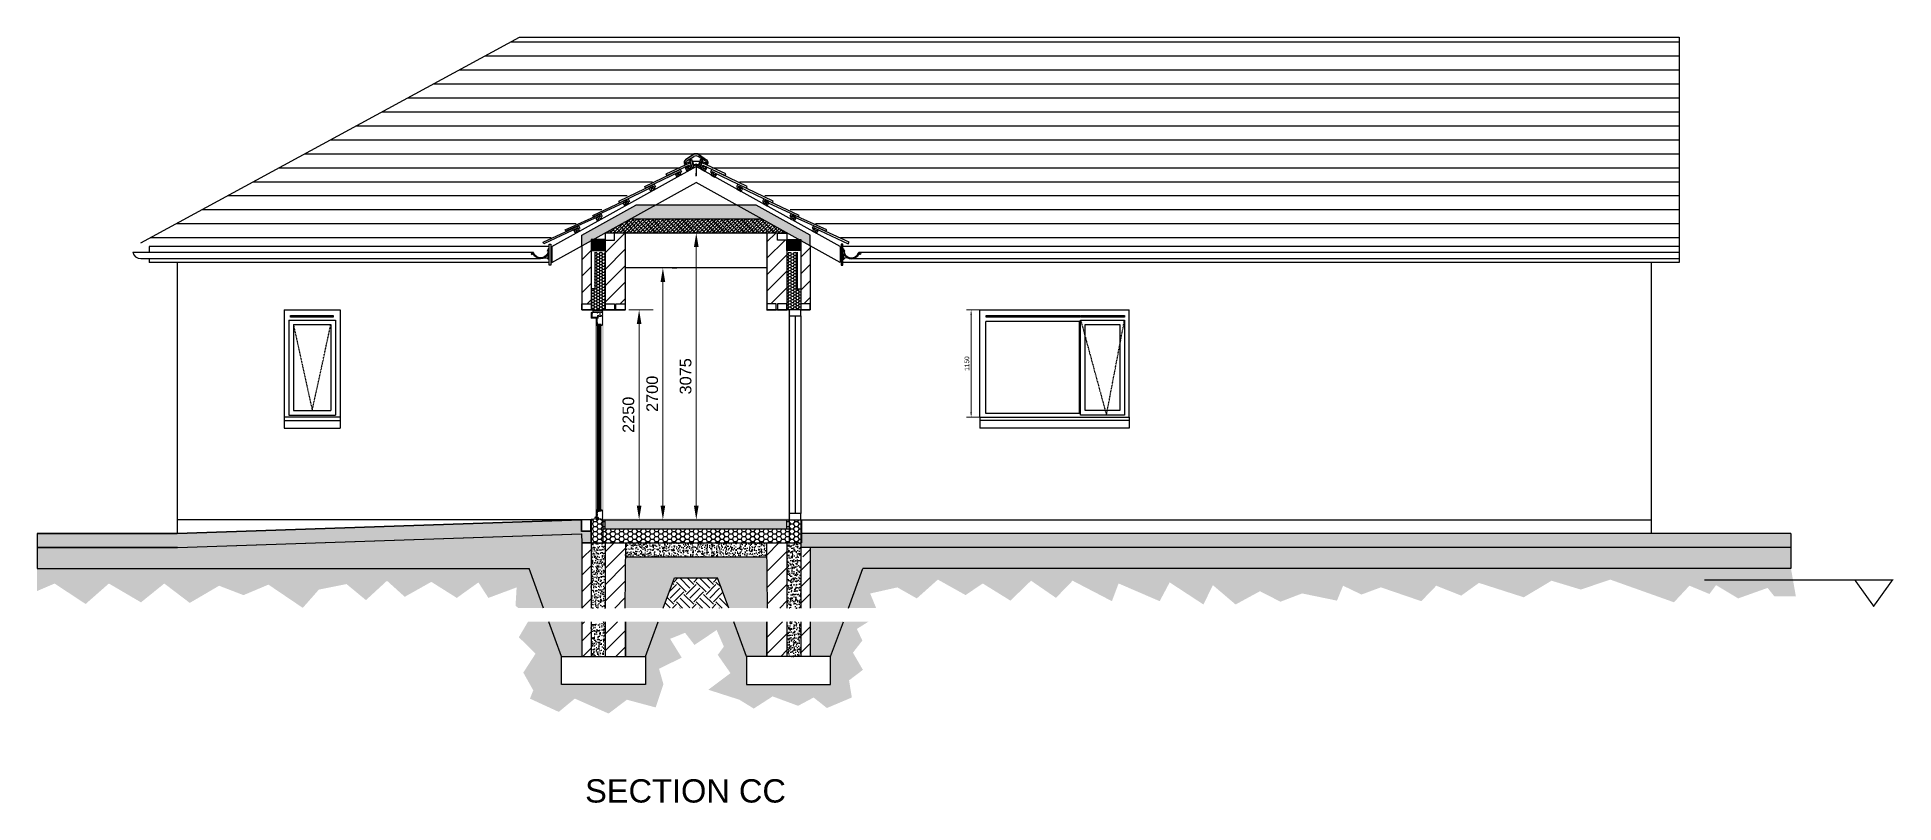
# Model space of a CAD drawing. Header units: inches. Extents: x -48459 to 205009, y 10398 to 54474.
# Drawn here: x 82905 to 102812, y 44936 to 53151 of the extents above; entities that cross this region are included whole.
import ezdxf

# ---------------------------------------------------------------- set-up
doc = ezdxf.new("R2010")
doc.units = ezdxf.units.IN
doc.header["$MEASUREMENT"] = 0
for name, pattern in [('Dash - Tight', [45, 30, -15]), ('DASHED', [19.05, 12.7, -6.35]), ('HIDDEN', [4.5, 1.5, -1.5, 1.5])]:
    doc.linetypes.add(name, pattern=pattern)
doc.layers.add('.', color=80, linetype='Continuous', lineweight=18)
doc.layers.add('A-010-M_LINE-2', color=90, linetype='Dash - Tight', lineweight=100)
for name, color, linetype in [('10-095_Xref_Sections$0$1', 7, 'Continuous'), ('10-095_Xref_Sections$0$AR-Dim', 8, 'Continuous'), ('10-095_Xref_Sections$0$AR-Roof', 2, 'Continuous'), ('10-095_Xref_Sections$0$AR-Win', 5, 'Continuous'), ('10-095_Xref_Sections$0$AR-Win-Details', 1, 'Continuous'), ('10-095_Xref_Sections$0$SKR', 6, 'Continuous'), ('AA-FLOOR', 8, 'Continuous'), ('AR-backround', 9, 'Continuous'), ('AR-BRICK', 253, 'Continuous'), ('AR-FILL', 8, 'Continuous'), ('AR-FOUNDATION', 6, 'Continuous'), ('AR-Hat', 8, 'Continuous'), ('AR-HIDDEN-OVER', 8, 'DASHED'), ('AR-INSULATION', 8, 'Continuous'), ('AR-NEW-WALL', 2, 'Continuous'), ('AR-PROJECT-DIMS', 8, 'Continuous'), ('AR-RAINWATER', 8, 'Continuous'), ('AR-ROOF-LINE', 8, 'Continuous'), ('AR-WIND-FRAM', 4, 'Continuous'), ('FOAM', 42, 'Continuous'), ('Hatch-insu', 46, 'Continuous'), ('METAL', 7, 'Continuous'), ('PLASTIC', 106, 'Continuous'), ('PS-TITLEBLOCK', 5, 'Continuous'), ('QSS ELEVATION 2', 2, 'Continuous'), ('QSS ELEVATION 4', 8, 'Continuous'), ('QSS EXIST WINDOW', 8, 'Continuous'), ('SECTION_3', 7, 'Continuous'), ('TILE', 174, 'Continuous')]:
    doc.layers.add(name, color=color, linetype=linetype)
for name, color, linetype, true_color in [('AIRTIGHTNESS-LINE', 7, 'Continuous', 0x3239f5), ('AR-FIRE-BARRIER', 7, 'Continuous', 0xff4242), ('AR-RADON-BARRIER', 1, 'Continuous', 0xff0000)]:
    doc.layers.add(name, color=color, linetype=linetype, true_color=true_color)
doc.styles.add('Arial', font='arial.ttf')
doc.styles.add('MS_1.100_5.0mm', font='arial.ttf', dxfattribs={"height": 500})
doc.styles.add('MS_1.50_2.5mm', font='arial.ttf', dxfattribs={"height": 125})
doc.dimstyles.new('MS_1.20_2.5mm', dxfattribs={"dimtxt": 50, "dimasz": 50, "dimexe": 50, "dimexo": 50, "dimgap": 20, "dimtad": 1, "dimtoh": 1, "dimdec": 0, "dimdsep": 46, "dimtxsty": 'Arial', "dimcen": 50, "dimclrd": 256, "dimclre": 256, "dimclrt": 4, "dimadec": 0, "dimazin": 0, "dimtfac": 1, "dimtdec": 0, "dimtix": 1, "dimtmove": 2, "dimatfit": 2, "dimfxl": 1, "dimlwd": 18, "dimlwe": 18, "dimarcsym": 0})
doc.dimstyles.new('MS_1.50_2.5mm', dxfattribs={"dimtxt": 125, "dimasz": 150, "dimexe": 150, "dimexo": 100, "dimgap": 50, "dimtad": 1, "dimtoh": 1, "dimdec": 0, "dimdsep": 46, "dimtxsty": 'MS_1.50_2.5mm', "dimcen": 150, "dimclre": 256, "dimclrt": 4, "dimadec": 0, "dimazin": 0, "dimtfac": 1, "dimtdec": 0, "dimtix": 1, "dimtmove": 2, "dimatfit": 2, "dimfxl": 1, "dimlwd": 18, "dimlwe": 18, "dimarcsym": 0})
pattern_1 = [(0, (115969.175, 0), (28.125, 16.2379763), [18.75, -37.5]), (120, (115969.175, 0), (-28.125, 16.2379763), [18.75, -37.5]), (60, (115969.175, 0), (1e-14, 32.4759526), [-37.5, 18.75])]
pattern_2 = [(50, (0, 0), (71.726018, -6.275213), [7.5, -82.5]), (355, (0, 0), (-13.875133, 75.219213), [6, -66]), (100.451444, (5.98, -0.52), (57.850885, 68.944), [6.37402, -70.11421]), (46.1842, (0, 20), (106.72413, -16.55193), [11.25, -123.75]), (96.63564, (8.89, 18.62), (93.46619, 97.41186), [9.56103, -105.17138]), (351.18416, (0, 20), (93.46619, 97.41186), [9, -99]), (21, (10, 15), (59.690705, -40.26189), [7.5, -82.5]), (326, (10, 15), (24.331533, 72.515005), [6, -66]), (71.451445, (14.974, 11.645), (84.022238, 32.253115), [6.37402, -70.11421]), (37.5, (0, 0), (1.2159855, 33.2893854), [0, -65.2, 0, -67, 0, -66.25]), (7.5, (0, 0), (26.306954, 39.441171), [0, -38.2, 0, -63.7, 0, -25.25]), (327.5, (-22.3, 0), (53.3822436, -2.255487), [0, -25, 0, -78, 0, -103.5]), (317.5, (-32.3, 0), (58.318617, 10.010498), [0, -32.5, 0, -51.8, 0, -73.5])]
pattern_3 = [(258.012788, (24.708, 245.205), (-485.640646, -2358.8457268), [26.9072, -2663.8176]), (214.969741, (19.119, 218.885), (1978.4609691, 1373.20508076), [46.1736, -4571.18495]), (162.510447, (-18.718, 192.42), (2832.0508076, -905.2558883), [32.5576, -3223.20652]), (297.273689, (-61.268, 110.119), (-1826.79491924, 3564.1016151), [42.0476, -4162.7116]), (322.833654, (-42, 72.746), (-2066.0254038, 1578.4609691), [41.231, -4081.87463]), (27.273689, (-9.144, 47.837), (-3564.1016151, -1826.79491924), [42.0476, -4162.7116]), (67.6942405, (28.2295, 67.105), (-1251.66604984, -3032.05080757), [55.6058, -5504.9697]), (102.255328, (49.3346, 118.55), (-987.5644347, 4510.51177665), [52.4976, -5197.2643]), (151.429566, (38.191, 169.851), (-2685.64064606, 1451.6660498), [42.19, -4176.81462]), (205.236358, (1.138, 190.028), (2005.2558883, 926.7949192), [48.1664, -2360.1525]), (252.397438, (-42.431, 169.492), (-978.4609691, -3105.25588833), [62.2896, -6166.675]), (168.814075, (111.205, 207.387), (-1812.4355653, 339.2304845), [21.2602, -2104.76896]), (201.469234, (90.349, 211.512), (2451.6660498, 953.5898385), [40.4474, -4004.3023]), (255, (52.71, 196.71), (100, -173.20508), [28.2842, -254.5585]), (233.19859, (28.583, 210.492), (666.025404, 846.4101615), [15.2316, -1507.92302]), (321.80141, (19.46, 198.296), (-473.205081, 419.615242), [21.5406, -1055.49236]), (60.963757, (36.387, 184.976), (319.615242, 646.410162), [34.9858, -1131.20458]), (191.56505, (53.37, 215.564), (446.41016, 26.79492), [25.2982, -607.15733]), (46.38954, (-81, 140.296), (1432.0508076, 1519.6152423), [35.44, -3508.56903]), (100.346176, (-56.555, 165.956), (407.179677, -2305.2558883), [29.7322, -2943.48155]), (323.19859, (33.368, 250.205), (-846.4101615, 666.025404), [30.463, -1492.69162]), (13.61046, (57.76, 231.956), (-2032.0508076, -480.3847577), [35.44, -3508.56903]), (9.443955, (-19, 32.91), (-1066.025404, -153.5898385), [34.176, -1674.62475]), (324.77514, (14.713, 38.517), (-1966.0254038, 1405.2558883), [28.6356, -2834.9286]), (96.80141, (135.1, 78), (-153.5898385, 1066.025404), [30.463, -1492.69162]), (47.354025, (131.492, 108.249), (-1851.6660498, -1992.820323), [33.5262, -3319.08472]), (99.443955, (50.23, 29), (153.5898385, -1066.025404), [17.088, -1691.71275]), (131.309932, (124.708, 72), (-573.205081, 592.820323), [10.198, -1009.6059]), (195.963757, (117.976, 79.66), (619.615242, 126.79492), [41.231, -783.39013]), (216.009006, (78.335, 68.32), (1632.0508076, 1173.2050808), [38.21, -3782.78463]), (333.69007, (45.387, 169.387), (-373.20508, 246.410162), [28.8444, -692.26586]), (23.1572266, (71.2436, 156.6025), (3144.48637287, 1353.5898385), [50.3588, -4985.51252]), (90.945396, (117.545, 176.406), (7.179677, -1612.4355653), [20.5912, -2038.53483]), (120, (117.2, 197), (-273.20508, 73.20508), [12, -188]), (150.256437, (71.87, 71.517), (1392.820323, -812.4355653), [27.7848, -2750.704]), (78.012788, (47.746, 85.301), (485.640646, 2358.8457268), [53.8144, -2636.9104]), (30, (58.92, 137.94), (73.20508, 273.20508), [52, -148]), (355.304846, (103.956, 163.942), (2432.0508076, -212.4355653), [31.6228, -3130.65486]), (284.054604, (135.473, 161.354), (226.794919, -792.820323), [29.1204, -1426.90158]), (237.645975, (142.545, 133.105), (-2290.8965344, -3632.0508076), [47.413, -4693.89484]), (205.426079, (117.172, 93.0526), (-2351.66604984, -1126.79491924), [50.1598, -4965.81468])]

msp = doc.modelspace()

# ---------------------------------------------------------------- texts
at = {"layer": 'Defpoints', "insert": (87163.7, 45189.6), "char_height": 250, "attachment_point": 1, "style": 'MS_1.100_5.0mm'}
msp.add_mtext_dynamic_manual_height_columns('\\pxqc;SECTION CC', width=5386.081, gutter_width=5000, heights=[0], dxfattribs=at)

# ---------------------------------------------------------------- blocks, each defined once
blk = doc.blocks.new('10-095_Xref_Sections$0$GUTTER')
at = {"layer": '10-095_Xref_Sections$0$AR-Roof', "color": 8}
for p, q in [((0, -110), (0, 0)), ((0, 0), (8, 0)), ((8, -16), (8, 0)), ((0, -110), (6, -110)), ((8, -10), (18, -20)), ((8, -16), (15, -23)), ((8, -110), (8, -53)), ((15, -23), (18, -20)), ((165, -44), (167, -37)), ((182, -44), (165, -44)), ((169, -37), (168, -42)), ((174, -52), (170, -52))]:
    blk.add_line(p, q, dxfattribs=at)
blk.add_circle((182, -52), 8, dxfattribs=at)
for centre, radius, start, end in [((6, -106), 4, 270, 317.1447), ((89, -16), 81, 180, 339.7767), ((89, -16), 89, 204.4791, 336.1406), ((39, -132), 37.7, 67.9221, 142.2284), ((168, -37), 1, 71.5554, 162.9214), ((169, -43), 1, 166.0307, 270), ((168, -37), 1, 346.0307, 71.5554)]:
    blk.add_arc(centre, radius, start, end, dxfattribs=at)
blk = doc.blocks.new('A$C09631667')
at = {"layer": 'FOAM', "color": 8}
for p, q in [((64, 121), (81, 125)), ((87, 39), (64, 121)), ((81, 125), (103, 44)), ((103, 44), (87, 39)), ((178, 125), (156, 44)), ((156, 44), (172, 39)), ((172, 39), (194, 121)), ((194, 121), (178, 125))]:
    blk.add_line(p, q, dxfattribs=at)
at = {"layer": 'METAL', "color": 8}
for p, q in [((125, 75), (134, 75)), ((129, 74), (129, 18)), ((129, 18), (129, -45)), ((131, 74), (131, 18)), ((131, 18), (131, -45)), ((129, -45), (130, -47)), ((130, -47), (131, -45))]:
    blk.add_line(p, q, dxfattribs=at)
blk.add_arc((130, 75), 4.95, 0, 180, dxfattribs=at)
at = {"layer": 'PLASTIC', "color": 8}
for p, q in [((94, 180), (17, 126)), ((95, 179), (18, 125)), ((95, 178), (19, 124)), ((88, 112), (172, 112)), ((140, 68), (140, 67)), ((163, 178), (240, 124)), ((164, 179), (241, 125)), ((165, 180), (241, 126))]:
    blk.add_line(p, q, dxfattribs=at)
at = {"layer": 'PLASTIC', "color": 8, "linetype": 'Continuous'}
for p, q in [((195, 120), (193, 113)), ((197, 119), (195, 112)), ((241, 85), (195, 108)), ((242, 87), (196, 109)), ((243, 84), (245, 83)), ((246, 85), (244, 86)), ((245, 83), (246, 85)), ((246, 82), (245, 80)), ((247, 81), (246, 82)), ((246, 79), (247, 81)), ((248, 87), (247, 85)), ((247, 85), (249, 84)), ((249, 83), (248, 82)), ((248, 82), (250, 81)), ((249, 84), (250, 86)), ((251, 82), (249, 83))]:
    blk.add_line(p, q, dxfattribs=at)
for points in [[(8, 82, 0), (10, 83, 0), (11, 82, 0), (9, 81, 0)], [(11, 87, 0), (12, 85, 0), (10, 84, 0), (9, 86, 0)], [(13, 79, 0), (12, 81, 0), (13, 82, 0), (14, 80, 0)], [(16, 84, 0), (14, 83, 0), (13, 85, 0), (15, 86, 0)], [(17, 87, 0), (63, 109, 0)], [(17, 85, 0), (64, 108, 0)], [(62, 119, 0), (64, 112, 0)], [(64, 120, 0), (66, 113, 0)], [(65, 124, 0), (79, 128, 0)], [(66, 122, 0), (79, 126, 0)], [(82, 125, 0), (97, 68, 0)], [(83, 125, 0), (99, 67, 0)], [(88, 112, 0), (87, 111, 0)], [(88, 109, 0), (90, 111, 0)], [(91, 109, 0), (89, 107, 0)], [(89, 104, 0), (91, 106, 0)], [(90, 112, 0), (99, 77, 0)], [(92, 104, 0), (90, 102, 0)], [(90, 100, 0), (92, 102, 0)], [(93, 100, 0), (91, 98, 0)], [(92, 96, 0), (94, 98, 0)], [(94, 95, 0), (92, 93, 0)], [(93, 91, 0), (95, 93, 0)], [(95, 91, 0), (93, 89, 0)], [(94, 87, 0), (96, 89, 0)], [(97, 86, 0), (95, 84, 0)], [(95, 82, 0), (97, 84, 0)], [(98, 82, 0), (96, 80, 0)], [(97, 78, 0), (99, 80, 0)], [(99, 78, 0), (97, 76, 0)], [(98, 74, 0), (100, 76, 0)], [(101, 74, 0), (100, 72, 0)], [(102, 72, 0), (104, 74, 0)], [(102, 66, 0), (115, 66, 0)], [(103, 74, 0), (156, 74, 0)], [(103, 72, 0), (156, 72, 0)], [(103, 64, 0), (115, 64, 0)], [(107, 74, 0), (104, 72, 0)], [(107, 72, 0), (110, 74, 0)], [(113, 74, 0), (110, 72, 0)], [(113, 72, 0), (115, 74, 0)], [(118, 74, 0), (116, 72, 0)], [(117, 68, 0), (117, 67, 0)], [(119, 72, 0), (121, 74, 0)], [(119, 68, 0), (119, 67, 0)], [(124, 74, 0), (121, 72, 0)], [(121, 70, 0), (138, 70, 0)], [(124, 72, 0), (126, 74, 0)], [(126, 70, 0), (126, 74, 0)], [(132, 70, 0), (132, 74, 0)], [(135, 74, 0), (133, 72, 0)], [(136, 72, 0), (138, 74, 0)], [(141, 74, 0), (138, 72, 0)], [(141, 72, 0), (144, 74, 0)], [(146, 74, 0), (144, 72, 0)], [(144, 66, 0), (157, 66, 0)], [(144, 64, 0), (156, 64, 0)], [(147, 72, 0), (149, 74, 0)], [(152, 74, 0), (150, 72, 0)], [(152, 72, 0), (155, 74, 0)], [(163, 79, 0), (155, 72, 0)], [(169, 112, 0), (159, 77, 0)], [(159, 72, 0), (161, 75, 0)], [(175, 125, 0), (160, 67, 0)], [(160, 79, 0), (164, 83, 0)], [(165, 87, 0), (161, 83, 0)], [(177, 125, 0), (162, 68, 0)], [(162, 87, 0), (166, 91, 0)], [(167, 95, 0), (163, 91, 0)], [(164, 95, 0), (168, 98, 0)], [(169, 102, 0), (166, 99, 0)], [(167, 103, 0), (170, 106, 0)], [(168, 107, 0), (171, 110, 0)], [(194, 124, 0), (180, 128, 0)], [(193, 122, 0), (180, 126, 0)]]:
    blk.add_polyline3d(points, dxfattribs=at)
at = {"layer": 'PLASTIC', "color": 8}
for centre, radius, start, end in [((30, 95), 29.4, 172.6926, 208.1966), ((42, 92), 41.7, 125.5909, 170.2446), ((30, 95), 28.4, 172.6926, 208.1966), ((42, 92), 40.7, 125.5909, 170.2446), ((30, 95), 27.4, 172.6926, 208.1966), ((42, 92), 39.7, 125.5909, 170.2446), ((12, 85), 9.1, 205.6068, 337.5083), ((12, 85), 8.1, 205.6068, 337.5083), ((12, 85), 7.1, 205.6068, 337.5083), ((129, 130), 61.2, 54.8584, 125.1416), ((129, 130), 60.2, 54.8584, 125.1416), ((129, 130), 59.2, 54.8584, 125.1416), ((246, 85), 9.64, 209.8764, 339.5904), ((246, 85), 8.64, 209.8764, 339.5904), ((246, 85), 7.64, 209.8764, 339.5904), ((217, 92), 39.7, 9.7554, 54.4091), ((217, 92), 41.7, 9.7554, 54.4091), ((217, 92), 40.7, 9.7554, 54.4091), ((229, 95), 27.4, 331.8034, 7.3074), ((229, 95), 28.4, 331.8034, 7.3074), ((229, 95), 29.4, 331.8034, 7.3074)]:
    blk.add_arc(centre, radius, start, end, dxfattribs=at)
at = {"layer": 'PLASTIC', "color": 8, "linetype": 'Continuous'}
for centre, radius, start, end in [((12, 83), 6, 35.606, 206.0122), ((12, 83), 6, 206.012, 16.4177), ((12, 83), 4, 130.4891, 191.5328), ((12, 83), 4, 220.4933, 281.527), ((12, 83), 4, 40.4897, 101.5343), ((12, 83), 4, 310.4881, 11.5371), ((66, 120), 4, 105.387, 195.3855), ((61, 112), 2.8, 302.2668, 9.1317), ((66, 120), 2, 105.3897, 195.3909), ((61, 112), 4.79, 299.6592, 11.7386), ((80, 124), 4, 15.3878, 105.385), ((80, 124), 2, 15.3902, 105.38), ((103, 78), 6, 195.3889, 270), ((103, 70), 6.26, 199.8115, 265.5939), ((103, 78), 3.5, 195.3901, 270), ((102, 68), 2.85, 201.8812, 263.5091), ((115, 68), 2, 270.5194, 355.0002), ((115, 68), 4, 270.2439, 355.0011), ((121, 68), 4, 90, 174.9971), ((121, 68), 2, 89.6144, 175.0013), ((138, 68), 4, 4.9984, 90), ((138, 68), 2, 4.9987, 90.3856), ((144, 68), 4, 184.9989, 269.7561), ((144, 68), 2, 184.9998, 269.4806), ((156, 78), 3.5, 270.4764, 344.616), ((156, 78), 6, 270.3171, 344.6147), ((156, 70), 6.26, 274.4061, 340.1885), ((157, 68), 2.85, 276.5198, 338.1228), ((179, 124), 4, 74.615, 164.6122), ((179, 124), 2, 74.6137, 164.615), ((193, 120), 2, 344.6091, 74.6103), ((197, 112), 4.79, 168.2614, 240.3408), ((193, 120), 4, 344.6099, 74.6104), ((197, 112), 2.8, 170.8683, 237.7332), ((247, 83), 6, 163.5818, 333.988), ((247, 83), 6, 333.9878, 144.394), ((247, 83), 4, 168.4672, 229.5109), ((247, 83), 4, 78.4576, 139.512), ((247, 83), 4, 258.4657, 319.5103), ((247, 83), 4, 348.4629, 49.5119)]:
    blk.add_arc(centre, radius, start, end, dxfattribs=at)
at = {"layer": 'TILE', "color": 8}
for p, q in [((99, 180), (19, 124)), ((20, 98), (20, 100)), ((28, 112), (25, 105)), ((32, 115), (106, 161)), ((227, 115), (153, 161)), ((160, 180), (240, 124)), ((230, 112), (234, 105)), ((239, 98), (239, 100))]:
    blk.add_line(p, q, dxfattribs=at)
for centre, radius, start, end in [((45, 93), 40.5, 130.3862, 169.1583), ((13, 111), 12.7, 231.0886, 255.4859), ((15, 98), 4.8, 175.1562, 0), ((13, 111), 12.7, 300.2608, 333.8179), ((36, 109), 7.9, 121.4995, 156.8616), ((129, 133), 56.4, 90, 122.8806), ((129, 123), 44.4, 90, 121.5), ((129, 133), 56.4, 57.1194, 90), ((129, 123), 44.4, 58.5, 90), ((223, 109), 7.9, 23.1384, 58.5005), ((245, 111), 12.7, 206.1821, 239.7392), ((244, 98), 4.8, 180, 4.8438), ((213, 93), 40.5, 10.8417, 49.6138), ((245, 111), 12.7, 284.5141, 308.9114)]:
    blk.add_arc(centre, radius, start, end, dxfattribs=at)
blk = doc.blocks.new('*D214')
at = {"layer": 'AR-PROJECT-DIMS', "lineweight": 18, "transparency": 16777216}
for p, q in [((89714, 50674), (89764, 50674)), ((89714, 47974), (89764, 47974))]:
    blk.add_line(p, q, dxfattribs=at)
at = {"layer": 'AR-PROJECT-DIMS', "color": 0, "lineweight": 18, "transparency": 16777216}
blk.add_line((89614, 48124), (89614, 50524), dxfattribs=at)
at = {"layer": 'AR-PROJECT-DIMS', "color": 0, "transparency": 16777216}
for points in [[(89589, 50524), (89639, 50524), (89614, 50674)], [(89589, 48124), (89639, 48124), (89614, 47974)]]:
    blk.add_solid(points, dxfattribs=at)
at = {"layer": 'Defpoints', "color": 0, "transparency": 16777216}
for p in [(89614, 50674), (89614, 50674), (89614, 47974)]:
    blk.add_point(p, dxfattribs=at)
at = {"layer": 'AR-PROJECT-DIMS', "color": 4, "transparency": 16777216, "insert": (89500, 49324), "char_height": 125, "attachment_point": 5, "rotation": 90, "style": 'MS_1.50_2.5mm'}
blk.add_mtext('2700', dxfattribs=at)
blk = doc.blocks.new('*D215')
at = {"layer": 'AR-PROJECT-DIMS', "lineweight": 18, "transparency": 16777216}
for p, q in [((89954, 51049), (89822, 51049)), ((89954, 47974), (89822, 47974))]:
    blk.add_line(p, q, dxfattribs=at)
at = {"layer": 'AR-PROJECT-DIMS', "color": 0, "lineweight": 18, "transparency": 16777216}
blk.add_line((89972, 48124), (89972, 50899), dxfattribs=at)
at = {"layer": 'AR-PROJECT-DIMS', "color": 0, "transparency": 16777216}
for points in [[(89947, 50899), (89997, 50899), (89972, 51049)], [(89947, 48124), (89997, 48124), (89972, 47974)]]:
    blk.add_solid(points, dxfattribs=at)
at = {"layer": 'Defpoints', "color": 0, "transparency": 16777216}
for p in [(89972, 51049), (90054, 51049), (90054, 47974)]:
    blk.add_point(p, dxfattribs=at)
at = {"layer": 'AR-PROJECT-DIMS', "color": 4, "transparency": 16777216, "insert": (89858, 49512), "char_height": 125, "attachment_point": 5, "rotation": 90, "style": 'MS_1.50_2.5mm'}
blk.add_mtext('3075', dxfattribs=at)
blk = doc.blocks.new('*D216')
at = {"layer": 'AR-PROJECT-DIMS', "lineweight": 18, "transparency": 16777216}
for p, q in [((89248, 50224), (89509, 50224)), ((89248, 47974), (89509, 47974))]:
    blk.add_line(p, q, dxfattribs=at)
at = {"layer": 'AR-PROJECT-DIMS', "color": 0, "lineweight": 18, "transparency": 16777216}
blk.add_line((89359, 50074), (89359, 48124), dxfattribs=at)
at = {"layer": 'AR-PROJECT-DIMS', "color": 0, "transparency": 16777216}
for points in [[(89334, 50074), (89384, 50074), (89359, 50224)], [(89334, 48124), (89384, 48124), (89359, 47974)]]:
    blk.add_solid(points, dxfattribs=at)
at = {"layer": 'Defpoints', "color": 0, "transparency": 16777216}
for p in [(89148, 50224), (89148, 47974), (89359, 47974)]:
    blk.add_point(p, dxfattribs=at)
at = {"layer": 'AR-PROJECT-DIMS', "color": 4, "transparency": 16777216, "insert": (89245, 49099), "char_height": 125, "attachment_point": 5, "rotation": 90, "style": 'MS_1.50_2.5mm'}
blk.add_mtext('2250', dxfattribs=at)
blk = doc.blocks.new('10-095_Xref_Sections$0$3719')
at = {"layer": '10-095_Xref_Sections$0$1'}
blk.add_line((0, 3), (0, 0), dxfattribs=at)
blk.add_lwpolyline([(-9, 3), (-9, 0), (9, 0), (9, 3)], close=True, dxfattribs=at)
blk.add_lwpolyline([(4, 4, -0.414214), (4, 4), (4, 6, -0.43286), (5, 8, -0.228005), (6, 7), (6, 7, -0.180307), (7, 5, 0.612104), (7, 5), (8, 6, 0.388879), (8, 6), (7, 9, 0.291473), (5, 10), (-5, 10, 0.291473), (-7, 9), (-8, 6, 0.388879), (-8, 6), (-7, 5, 0.612104), (-7, 5, -0.180307), (-6, 7), (-6, 7, -0.228005), (-5, 8, -0.43286), (-4, 6), (-4, 4, -0.414214), (-4, 4)], format="xyb", dxfattribs=at)
blk.add_lwpolyline([(7, 3), (7, 4), (-7, 4), (-7, 3)], dxfattribs=at)
blk = doc.blocks.new('10-095_Xref_Sections$0$0-7015')
at = {"layer": '10-095_Xref_Sections$0$SKR'}
blk.add_hatch(color=8, dxfattribs=at).paths.add_polyline_path([(4, 0), (4, 10), (0, 10), (0, 0)])
at = {"layer": '10-095_Xref_Sections$0$1'}
blk.add_lwpolyline([(4, 0), (4, 10), (0, 10), (0, 0)], close=True, dxfattribs=at)
blk = doc.blocks.new('10-095_Xref_Sections$0$0-8577')
at = {"layer": '10-095_Xref_Sections$0$SKR'}
h = blk.add_hatch(color=8, dxfattribs=at)
h.paths.add_polyline_path([(6, 5, 0.414214), (5, 6), (5, 6, 0.207979), (5, 6), (3, 4, -0.070255), (3, 4), (1, 3, 0.8435), (2, 3), (3, 3, 0.162392), (4, 4, -0.776926), (5, 4), (5, 1, -0.417663), (3, 0), (0, 0), (0, 0, 0.395204), (1, -1), (5, -1, -0.381979), (5, -1), (5, -3), (5, -10), (5, -10), (6, -10)])
h.paths.add_polyline_path([(4, -4, -0.071654), (5, -3), (5, -1, 0.377233), (5, -1), (1, -1, -0.395894), (0, 0), (0, 0), (0, 0, 0.420356), (0, 0, 0.387893), (1, -1), (4, -1, -0.711832), (4, -2, 0.06126), (3, -3, 0.086059), (2, -4, 0.248856), (2, -6, -0.835559), (2, -6, 0.60246), (1, -6), (1, -9, 0.188277), (2, -10), (2, -10, 0.197383), (3, -11), (3, -11, -0.050447), (3, -11), (6, -12, 0.622259), (6, -11, -0.102153), (6, -10), (6, -10), (5, -10), (3, -10, -0.550436), (3, -9, 0.211771), (3, -5, -0.112486), (3, -4, -0.163583)])
at = {"layer": '10-095_Xref_Sections$0$1'}
for points in [[(6, 5), (6, -10), (5, -10), (5, -10), (5, -1, 0.381979), (5, -1), (1, -1, -0.395204), (0, 0), (0, 0), (3, 0, 0.417663), (5, 1), (5, 4, 0.773489), (4, 4, -0.162392), (3, 3), (2, 3, -0.8435), (1, 3), (3, 4, 0.070255), (3, 4), (5, 6, -0.207979), (5, 6), (5, 6, -0.414214)], [(3, -9, 0.550436), (3, -10), (5, -10), (6, -10), (6, -10, 0.102153), (6, -11, -0.622259), (6, -12), (3, -11, 0.050447), (3, -11), (3, -11, -0.197383), (2, -10), (2, -10, -0.188277), (1, -9), (1, -6, -0.60246), (2, -6, 0.835559), (2, -6, -0.248856), (2, -4, -0.086059), (3, -3, -0.06126), (4, -2, 0.711832), (4, -1), (1, -1, -0.387893), (0, 0, -0.420356), (0, 0), (0, 0), (0, 0, 0.395204), (1, -1), (5, -1, -0.381979), (5, -1), (5, -3, 0.071654), (4, -4, 0.163583), (3, -4, 0.112486), (3, -5, -0.211771)]]:
    blk.add_lwpolyline(points, format="xyb", close=True, dxfattribs=at)
blk = doc.blocks.new('10-095_Xref_Sections$0$0-9494')
at = {"layer": '10-095_Xref_Sections$0$SKR'}
h = blk.add_hatch(color=8, dxfattribs=at)
h.paths.add_polyline_path([(3, 3), (2, 3, -0.414214), (1, 4), (1, 8, -0.414214), (2, 9), (3, 9), (3, 9, 0.001268), (3, 9, 0.233167), (3, 10), (2, 10, 0.113307), (2, 10, -0.363964), (1, 11), (1, 12, 1), (0, 12), (0, 10, 0.15865), (0, 10), (1, 9, -0.181533), (1, 9), (1, 7), (1, 8, 1.490394), (0, 9), (1, 6, -0.224772), (1, 5), (1, 4, -0.02049), (0, 4), (0, 1, 1.097571), (1, 1), (1, 2, -0.606269), (1, 2), (3, 2, 0.757758), (3, 2)])
h.paths.add_polyline_path([(6, 4, 0.256885), (6, 4), (6, 5), (6, 5, 0.265117), (6, 6), (6, 6), (6, 6, 0.256885), (6, 7), (5, 8, 0.591235), (4, 7), (4, 7), (3, 7, -0.338897), (3, 8), (3, 9), (2, 9, 0.414214), (1, 8), (1, 4, 0.414214), (2, 3), (3, 3), (3, 3, -0.414214), (3, 3), (4, 3), (4, 3, 0.591235), (5, 3)])
h.paths.add_polyline_path([(3, 5), (3, 6, -0.414214), (3, 6), (5, 6, -0.351472), (5, 6), (5, 5, -0.351472), (5, 4), (3, 4, -0.414214)], flags=16)
h.paths.add_polyline_path([(2, 7, -1), (2, 7, -1)], flags=16)
at = {"layer": '10-095_Xref_Sections$0$1'}
for points in [[(1, 11, 0.363964), (2, 10, -0.113307), (2, 10), (3, 10, -0.233167), (3, 9, -0.001268), (3, 9), (3, 9), (2, 9, 0.414214), (1, 8), (1, 4, 0.414214), (2, 3), (3, 3), (3, 2, -0.757758), (3, 2), (1, 2, 0.606269), (1, 2), (1, 1, -1.097571), (0, 1), (0, 4, 0.02049), (1, 4), (1, 5, 0.224772), (1, 6), (0, 9, -1.490394), (1, 8), (1, 7), (1, 9, 0.181533), (1, 9), (0, 10, -0.15865), (0, 10), (0, 12, -1), (1, 12)], [(4, 7), (4, 7, -0.591235), (5, 8), (6, 7, -0.256885), (6, 6), (6, 6), (6, 6, -0.265117), (6, 5), (6, 5), (6, 4, -0.256885), (6, 4), (5, 3, -0.591235), (4, 3), (4, 3), (3, 3, 0.414214), (3, 3), (3, 3), (2, 3, -0.414214), (1, 4), (1, 8, -0.414214), (2, 9), (3, 9), (3, 8, 0.338897), (3, 7)], [(3, 4, -0.414214), (3, 5), (3, 6, -0.414214), (3, 6), (5, 6, -0.351472), (5, 6), (5, 5, -0.351472), (5, 4)]]:
    blk.add_lwpolyline(points, format="xyb", close=True, dxfattribs=at)
blk.add_circle((2, 7), 0.201, dxfattribs=at)
blk = doc.blocks.new('10-095_Xref_Sections$0$new block')
at = {"layer": '10-095_Xref_Sections$0$SKR'}
blk.add_hatch(color=8, dxfattribs=at).paths.add_polyline_path([(0, 0), (7.6, 0), (7.6, 9), (0, 9)])
at = {"layer": '10-095_Xref_Sections$0$1'}
blk.add_lwpolyline([(0, 0), (7.6, 0), (7.6, 9), (0, 9)], close=True, dxfattribs=at)
blk = doc.blocks.new('10-095_Xref_Sections$0$DAFACELL 9x10')
at = {"layer": '10-095_Xref_Sections$0$1'}
blk.add_blockref('10-095_Xref_Sections$0$new block', (0, 0), dxfattribs=at)
blk = doc.blocks.new('A$C6A5B150D')
at = {"layer": 'QSS EXIST WINDOW', "lineweight": 13}
for points in [[(17, 4), (52, 8, -0.450467), (53, 8), (53, 1, 0.414214), (54, 0), (59, 0, 0.414214), (59, 1, -0.414214), (59, 1), (59, 3), (58, 3, -0.414214), (58, 3), (58, 3, 1), (57, 3), (57, 3, -1), (55, 3), (55, 8, -0.378866), (55, 9), (57, 9, 0.378866), (58, 10), (58, 11, -0.267949), (58, 12), (65, 11, -0.131652), (66, 12), (68, 12, -0.414214), (68, 11), (68, 11, -0.414214), (68, 11), (67, 11, 1), (67, 9), (69, 9, 0.414214), (70, 10), (70, 14, 0.414214), (69, 15), (68, 15, 0.414214), (67, 14), (67, 14, -0.414214), (67, 13), (65, 13, 0.131652), (65, 13), (56, 13, 0.267949), (56, 12), (56, 11, -0.378866), (56, 11), (49, 10, -0.198912), (49, 10), (49, 10, 0.414214), (48, 10), (48, 10, -0.198912), (48, 10), (43, 9, -0.198912), (43, 9), (43, 9, 0.414214), (42, 9), (42, 9, -0.198912), (42, 9), (37, 8, -0.198912), (37, 8), (37, 9, 0.414214), (36, 9), (36, 8, -0.198912), (36, 8), (31, 8, -0.198912), (31, 8), (31, 8, 0.414214), (30, 8), (30, 8, -0.198912), (30, 7), (25, 7, -0.198912), (25, 7), (25, 7, 0.414214), (25, 7), (24, 7, -0.198912), (24, 7), (19, 6, -0.198912), (19, 6), (19, 7, 0.414214), (19, 6), (18, 6, -0.198912), (18, 6), (13, 5, -0.198912), (13, 5), (13, 6, 0.414214), (13, 6), (12, 5, -0.198912), (12, 5), (8, 5, -0.198912), (7, 5), (7, 5, 0.414214), (7, 5), (6, 5, -0.198912), (6, 5), (2, 4, 0.378866), (0, 2), (0, 1, 0.414214), (0, 0), (21, 0, 1), (21, 2), (17, 2, -0.940706)], [(59, 3), (58, 3, -0.414214), (58, 3), (58, 3, 1), (57, 3), (57, 3, -1), (55, 3), (55, 8, -0.378866), (55, 9), (57, 9, 0.378866), (58, 10), (58, 11, -0.267949), (58, 12), (65, 11, -0.131652), (66, 12), (68, 12, -0.414214), (68, 11), (68, 11, -0.414214), (68, 11), (67, 11, 1), (67, 9), (69, 9, 0.50374), (69, 6), (67, 6, 1), (67, 5), (68, 5, -0.414214), (68, 4), (68, 3, -1), (66, 3), (66, 3, 1), (65, 3), (65, 3, -0.414214), (65, 3), (64, 3)], [(77, 7, 0.450467), (76, 6), (76, 6, -0.94614), (70, 4), (70, 6, 0.414214), (69, 6), (67, 6, 1), (67, 5), (68, 5, -0.414214), (68, 4), (68, 3, -1), (66, 3), (66, 3, 1), (65, 3), (65, 3, -0.414214), (65, 3), (64, 3), (64, 1, -0.414214), (64, 1, 0.414214), (64, 0), (77, 0, 0.414214), (78, 1), (78, 5, -0.450467), (78, 5), (100, 2, -0.378866), (100, 2), (100, 1, 0.414214), (101, 0), (122, 0, 0.414214), (122, 1), (122, 1, 0.378866), (122, 2), (115, 2, -0.198912), (115, 2), (114, 3, 0.414214), (114, 3), (114, 3, -0.198912), (113, 3), (109, 3, -0.198912), (109, 3), (108, 4, 0.414214), (108, 4), (108, 3, -0.198912), (108, 3), (103, 4, -0.198912), (103, 4), (102, 4, 0.414214), (102, 4), (102, 4, -0.198912), (102, 4), (97, 5, -0.198912), (97, 5), (96, 5, 0.414214), (96, 5), (96, 5, -0.198912), (96, 5), (91, 5, -0.198912), (91, 5), (91, 6, 0.414214), (90, 6), (90, 6, -0.198912), (90, 5), (85, 6, -0.198912), (85, 6), (85, 7, 0.414214), (84, 7), (84, 6, -0.198912), (84, 6), (77, 7)]]:
    blk.add_lwpolyline(points, format="xyb", close=True, dxfattribs=at)
blk = doc.blocks.new('*D369')
at = {"layer": 'AR-RAINWATER', "lineweight": 18, "transparency": 16777216}
for p, q in [((93245, 50224), (92869, 50224)), ((92919, 49124), (92919, 50174)), ((93245, 49074), (92869, 49074))]:
    blk.add_line(p, q, dxfattribs=at)
at = {"layer": 'AR-RAINWATER', "transparency": 16777216}
for points in [[(92911, 50174), (92927, 50174), (92919, 50224)], [(92911, 49124), (92927, 49124), (92919, 49074)]]:
    blk.add_solid(points, dxfattribs=at)
at = {"layer": 'Defpoints', "color": 0, "transparency": 16777216}
for p in [(92919, 50224), (93295, 50224), (93295, 49074)]:
    blk.add_point(p, dxfattribs=at)
at = {"layer": 'AR-RAINWATER', "color": 4, "transparency": 16777216, "insert": (92874, 49649), "char_height": 50, "attachment_point": 5, "rotation": 90, "style": 'Arial'}
blk.add_mtext('1150', dxfattribs=at)

# ---------------------------------------------------------------- dimensions: what is measured, and where the dimension line sits
at = {"layer": 'AR-PROJECT-DIMS'}
for p1, p2, distance, picture, middle in [((90053.9, 47974.2), (90053.9, 51049.2), 82, '*D215', (89858, 49511.7)), ((89614.3, 47974.2), (89614.3, 50674.2), 0, '*D214', (89500.4, 49324.2)), ((89147.6, 50224.2), (89147.6, 47974.2), 211.6, '*D216', (89245.4, 49099.2))]:
    dim = msp.add_aligned_dim(p1=p1, p2=p2, distance=distance, dimstyle='MS_1.50_2.5mm', dxfattribs=at)
    dim.commit()
    dim.dimension.update_dxf_attribs({"geometry": picture, "text_midpoint": middle})
at = {"layer": 'AR-RAINWATER'}
dim = msp.add_aligned_dim(p1=(93295.3, 49074.2), p2=(93295.3, 50224.2), distance=376.3, dimstyle='MS_1.20_2.5mm', dxfattribs=at)
dim.commit()
dim.dimension.update_dxf_attribs({"geometry": '*D369', "text_midpoint": (92873.5, 49649.2)})

# ---------------------------------------------------------------- hatches: boundary and pattern name
at = {"layer": '.', "transparency": 33554559}
h = msp.add_hatch(dxfattribs=at)
h.set_pattern_fill('ANSI31', color=254, scale=1000)
h.set_pattern_definition([(45, (79877.61, 0), (-88.38835, 88.38835), [])])
h.paths.add_polyline_path([(88844.4, 50932.9), (88844.4, 50965.8), (88744.4, 50910.3), (88744.4, 50289.2), (88844.4, 50289.2)])
h.paths.add_polyline_path([(89209.4, 51049.2), (89094.4, 51049.2), (89094.4, 50974.2), (88994.4, 50974.2), (88994.4, 50932.9), (88994.4, 50289.2), (89209.4, 50289.2)])
h = msp.add_hatch(dxfattribs=at)
h.set_pattern_fill('ANSI31', color=254, scale=1000)
h.paths.add_polyline_path([(91094.3, 50932.9), (91094.3, 50965.8), (91194.3, 50910.3), (91194.3, 50289.2), (91094.3, 50289.2)])
h.paths.add_polyline_path([(90729.3, 51049.2), (90844.3, 51049.2), (90844.3, 50974.2), (90944.3, 50974.2), (90944.3, 50932.9), (90944.3, 50289.2), (90729.3, 50289.2)])
h = msp.add_hatch(dxfattribs=at)
h.set_pattern_fill('ANSI31', color=254, scale=1000)
h.paths.add_polyline_path([(88844.4, 47724.2), (88744.4, 47724.2), (88744.4, 47574.2), (88844.4, 47574.2)])
h = msp.add_hatch(dxfattribs=at)
h.set_pattern_fill('ANSI31', color=254, scale=1000)
h.paths.add_polyline_path([(89213, 47724.2), (88994.4, 47724.2), (88994.4, 47026), (89206.7, 47026)])
h.paths.add_polyline_path([(89209.4, 46878.8), (88994.4, 46878.8), (88994.4, 46506.8), (89209.4, 46506.8)])
h = msp.add_hatch(dxfattribs=at)
h.set_pattern_fill('ANSI31', color=254, scale=1000)
h.paths.add_polyline_path([(89213, 47724.2), (88994.4, 47724.2), (88994.4, 47026), (89206.7, 47026)])
h.paths.add_polyline_path([(89209.4, 46878.8), (88994.4, 46878.8), (88994.4, 46506.8), (89209.4, 46506.8)])
h = msp.add_hatch(dxfattribs=at)
h.set_pattern_fill('ANSI31', color=254, scale=1000)
h.paths.add_polyline_path([(90725.7, 47724.2), (90944.3, 47724.2), (90944.3, 47026), (90732, 47026)])
h.paths.add_polyline_path([(90729.3, 46878.8), (90944.3, 46878.8), (90944.3, 46506.8), (90729.3, 46506.8)])
h = msp.add_hatch(dxfattribs=at)
h.set_pattern_fill('ANSI31', color=254, scale=1000)
h.set_pattern_definition([(45, (2349.98, 0), (-88.38835, 88.38835), [])])
h.paths.add_polyline_path([(91194.3, 47724.2), (91094.3, 47724.2), (91094.3, 47574.2), (91194.3, 47574.2)])
h = msp.add_hatch(dxfattribs=at)
h.set_pattern_fill('ANSI31', color=254, scale=1000)
h.paths.add_polyline_path([(88844.4, 47574.2), (88744.4, 47574.2), (88744.4, 47026), (88844.4, 47026)])
h.paths.add_polyline_path([(88844.4, 46878.8), (88744.4, 46878.8), (88744.4, 46506.8), (88844.4, 46506.8)])
h = msp.add_hatch(dxfattribs=at)
h.set_pattern_fill('ANSI31', color=254, scale=1000)
h.paths.add_polyline_path([(88844.4, 47574.2), (88744.4, 47574.2), (88744.4, 47026), (88844.4, 47026)])
h.paths.add_polyline_path([(88844.4, 46878.8), (88744.4, 46878.8), (88744.4, 46506.8), (88844.4, 46506.8)])
h = msp.add_hatch(dxfattribs=at)
h.set_pattern_fill('ANSI31', color=254, scale=1000)
h.paths.add_polyline_path([(91094.3, 47574.2), (91194.3, 47574.2), (91194.3, 47026), (91094.3, 47026)])
h.paths.add_polyline_path([(91094.3, 46878.8), (91194.3, 46878.8), (91194.3, 46506.8), (91094.3, 46506.8)])
at = {"layer": 'AIRTIGHTNESS-LINE'}
h = msp.add_hatch(color=256, dxfattribs=at)
h.dxf.hatch_style = 1
h.paths.add_polyline_path([(90979.4, 50234.2), (90739.3, 50234.2), (90739.3, 51059.2), (89199.4, 51059.2), (89199.4, 50234.2), (88959.3, 50234.2), (88959.3, 47964.2), (90979.4, 47964.2)])
h.paths.add_polyline_path([(89219.4, 50214.2), (89219.4, 51039.2), (90719.3, 51039.2), (90719.3, 50214.2), (90959.4, 50214.2), (90959.4, 47984.2), (88979.3, 47984.2), (88979.3, 50214.2)], flags=16)
at = {"layer": 'AR-BRICK', "transparency": 33554687}
h = msp.add_hatch(dxfattribs=at)
h.set_pattern_fill('ANSI31', color=254, scale=1200, angle=135)
h.paths.add_polyline_path([(88075, 53150.9), (84045.3, 50958), (84058.3, 50929.1), (84076.3, 50929.1), (84076.3, 50904.9), (88329, 50904.9), (88329, 50950.4), (88567, 51084.4), (89650.6, 51682.5), (89845.7, 51774), (89840.9, 51799), (89844.7, 51820), (89895.9, 51862.1), (89934.3, 51889.2), (89947.3, 51896.2), (89962, 51899.9), (89976.6, 51899.9), (89988.8, 51897.2), (90001.4, 51891.5), (90087, 51831), (90096.5, 51817.3), (90099, 51801.1), (90094.8, 51789.1), (90090.9, 51785.6), (90086.8, 51776.9), (90288.1, 51682.5), (90288, 51682.4), (91351.3, 51093.5), (91371.7, 51084.4), (91370.9, 51082.7), (91609.7, 50950.4), (91609.7, 50904.9), (100509.3, 50904.9), (100509.3, 53150.9)])
at = {"layer": 'AR-FIRE-BARRIER', "true_color": 0xc0c0c0, "transparency": 33554559}
h = msp.add_hatch(color=9, dxfattribs=at)
h.dxf.hatch_style = 1
h.paths.add_polyline_path([(88994.4, 50978.3), (88844.4, 50978.3), (88844.4, 50862), (88994.4, 50862)])
h = msp.add_hatch(color=9, dxfattribs=at)
h.dxf.hatch_style = 1
h.paths.add_polyline_path([(90944.3, 50978.3), (91094.3, 50978.3), (91094.3, 50862), (90944.3, 50862)])
at = {"layer": 'AR-Hat', "transparency": 33554559}
h = msp.add_hatch(dxfattribs=at)
h.set_pattern_fill('AR-CONC', color=8, scale=10)
h.set_pattern_definition(pattern_2)
h.paths.add_polyline_path([(88740.4, 47823.7), (88744.4, 47724.2), (88844.4, 47724.2), (88844.4, 47846), (88740.2, 47846.2), (88740.2, 47973.8), (84404.8, 47824.2), (82904.8, 47824.2), (82904.8, 47674.3), (84410, 47674.3)])
h = msp.add_hatch(dxfattribs=at)
h.set_pattern_fill('GRAVEL', color=8, scale=200, angle=30)
h.set_pattern_definition(pattern_3)
h.paths.add_polyline_path([(88744.4, 47724.2), (88740.4, 47823.7), (84410, 47674.3), (82904.8, 47674.3), (82904.8, 47449.3), (88179.5, 47449.3), (88335.5, 47026), (88744.4, 47026)])
at = {"layer": 'AR-Hat', "transparency": 33554687}
h = msp.add_hatch(dxfattribs=at)
h.set_pattern_fill('HONEY', color=8, scale=250)
h.paths.add_polyline_path([(88969.3, 47974.2), (88844.5, 47974.2), (88844.5, 47849.2), (88844.4, 47727.1), (88969.3, 47727.1)])
h.paths.add_polyline_path([(91094.3, 47974.2), (90969.4, 47974.2), (90969.4, 47724.2), (91094.3, 47724.2)])
h = msp.add_hatch(dxfattribs=at)
h.set_pattern_fill('HONEY', color=254, scale=250)
h.paths.add_polyline_path([(88994.4, 47974.2), (88969.3, 47974.2), (88969.3, 47874.2), (88994.4, 47874.2)])
h = msp.add_hatch(dxfattribs=at)
h.set_pattern_fill('HONEY', color=8, scale=250)
h.paths.add_polyline_path([(90969.4, 47874.2), (88969.3, 47874.2), (88969.3, 47724.2), (90969.4, 47724.2)])
at = {"layer": 'AR-Hat', "transparency": 33554559}
h = msp.add_hatch(dxfattribs=at)
h.set_pattern_fill('AR-SAND', color=8, scale=10)
h.set_pattern_definition([(37.5, (0, 0), (-0.6299336, 19.2682377), [0, -15.2, 0, -17, 0, -16.25]), (7.5, (0, 0), (17.697767, 28.2214607), [0, -8.2, 0, -13.7, 0, -5.25]), (327.5, (-12.3, 0), (31.1414186, 0.0565905), [0, -5, 0, -18, 0, -23.5]), (317.5, (-12.3, 0), (30.061266, 8.7767556), [0, -2.5, 0, -11.8, 0, -13.5])])
h.paths.add_polyline_path([(90944.3, 47974.2), (88994.4, 47974.2), (88994.4, 47874.2), (90944.3, 47874.2)])
at = {"layer": 'AR-Hat', "transparency": 33554687}
h = msp.add_hatch(dxfattribs=at)
h.set_pattern_fill('HONEY', color=254, scale=250)
h.paths.add_polyline_path([(90969.4, 47974.2), (90944.3, 47974.2), (90944.3, 47874.2), (90969.4, 47874.2)])
at = {"layer": 'AR-Hat', "transparency": 33554559}
h = msp.add_hatch(dxfattribs=at)
h.set_pattern_fill('AR-CONC', color=8, scale=10)
h.set_pattern_definition(pattern_2)
h.paths.add_polyline_path([(101709.3, 47824.2), (91099.3, 47824.2), (91099.3, 47724.2), (91098.9, 47674.2), (101709.3, 47674.2)])
h = msp.add_hatch(dxfattribs=at)
h.set_pattern_fill('AR-CONC', color=254, scale=10)
h.set_pattern_definition(pattern_2)
h.paths.add_polyline_path([(88994.4, 47724.2), (88844.4, 47724.2), (88844.4, 47026), (88994.4, 47026)])
h.paths.add_polyline_path([(88994.4, 46878.8), (88844.4, 46878.8), (88844.4, 46506.8), (88994.4, 46506.8)])
h = msp.add_hatch(dxfattribs=at)
h.set_pattern_fill('AR-CONC', color=8, scale=10)
h.set_pattern_definition(pattern_2)
h.paths.add_polyline_path([(88994.4, 47724.2), (88844.4, 47724.2), (88844.4, 47026), (88994.4, 47026)])
h.paths.add_polyline_path([(88994.4, 46878.8), (88844.4, 46878.8), (88844.4, 46506.8), (88994.4, 46506.8)])
h = msp.add_hatch(dxfattribs=at)
h.set_pattern_fill('AR-CONC', color=8, scale=10)
h.set_pattern_definition(pattern_2)
h.paths.add_polyline_path([(90725.7, 47724.2), (89213, 47724.2), (89211.6, 47574.2), (90727.1, 47574.2)])
h = msp.add_hatch(dxfattribs=at)
h.set_pattern_fill('AR-CONC', color=8, scale=10)
h.set_pattern_definition(pattern_2)
h.paths.add_polyline_path([(90944.3, 47724.2), (91094.3, 47724.2), (91094.3, 47026), (90944.3, 47026)])
h.paths.add_polyline_path([(90944.3, 46878.8), (91094.3, 46878.8), (91094.3, 46506.8), (90944.3, 46506.8)])
h = msp.add_hatch(dxfattribs=at)
h.set_pattern_fill('GRAVEL', color=8, scale=200, angle=30)
h.set_pattern_definition(pattern_3)
h.paths.add_polyline_path([(91759.2, 47449.3), (101709.3, 47449.3), (101709.3, 47674.2), (91194.3, 47674.2), (91194.3, 47026), (91603.2, 47026)])
h = msp.add_hatch(dxfattribs=at)
h.set_pattern_fill('EARTH', color=8, scale=600, angle=45)
h.paths.add_polyline_path([(87636.2, 47301.1), (87743.1, 47134.9), (88046.1, 47247.7), (88034.2, 47051.8), (88063.3, 47026), (88335.5, 47026), (88179.5, 47449.3), (82904.8, 47449.3), (82904.8, 47208.7), (83091.9, 47289.2), (83424.5, 47069.6), (83674, 47289.2), (84018.5, 47087.4), (84268, 47289.2), (84541.3, 47081.5), (84856.1, 47265.5), (85117.5, 47164.6), (85384.8, 47277.4), (85753.1, 47028.1), (85925.4, 47223.9), (86222.4, 47283.3), (86430.3, 47111.2), (86656, 47318.9), (86846.1, 47146.8), (87131.3, 47307), (87404.5, 47134.9)])
h.paths.add_polyline_path([(88526.9, 46506.8), (88389.8, 46878.8), (88167.1, 46878.8), (88069.8, 46713.5), (88248, 46535.4), (88117.3, 46333.6), (88224.3, 46143.7), (88188.6, 46054.7), (88497.5, 45912.2), (88669.8, 46054.7), (89032.2, 45894.4), (89228.2, 46042.8), (89537.1, 45959.7), (89620.2, 46209), (89572.7, 46375.2), (89816.3, 46493.9), (89691.5, 46695.7), (89851.9, 46761), (89952.9, 46630.4), (90190.5, 46790.6), (90267.7, 46612.6), (90202.4, 46523.6), (90339, 46327.7), (90101.4, 46149.6), (90434.1, 46042.8), (90588.5, 45947.8), (90790.5, 46078.4), (91063.7, 45977.5), (91230.1, 46066.5), (91372.6, 45953.7), (91639.9, 46066.5), (91610.2, 46250.5), (91758.7, 46363.3), (91651.8, 46547.3), (91752.8, 46677.9), (91694, 46802.5), (91816.1, 46878.8), (91548.9, 46878.8), (91411.8, 46506.8), (91411.8, 46206.8), (90511.8, 46206.8), (90511.8, 46506.8), (90374.7, 46878.8), (89564, 46878.8), (89426.9, 46506.8), (89426.9, 46206.8), (88526.9, 46206.8)])
h.paths.add_polyline_path([(101709.3, 47449.3), (91759.2, 47449.3), (91603.2, 47026), (91900.8, 47026), (91836.6, 47182.4), (92127.7, 47247.7), (92336.5, 47129.5), (92562.3, 47331.4), (92859.3, 47165.2), (93043.4, 47289.8), (93340.4, 47105.8), (93561.3, 47319.6), (93828.6, 47135.6), (94006.9, 47319.6), (94428.6, 47100), (94499.9, 47289.9), (94940.6, 47099.8), (95047.5, 47301.6), (95409.9, 47064.2), (95510.8, 47272), (95754.4, 47064.2), (96015.8, 47206.7), (96235.6, 47093.9), (96467.2, 47182.9), (96841.5, 47105.8), (96906.8, 47266), (97104.2, 47171.1), (97312.1, 47248.3), (97745.7, 47099.9), (97906.1, 47266.1), (98173.4, 47159.3), (98363.5, 47295.8), (98844.7, 47141.4), (99141.7, 47319.5), (99456.5, 47224.5), (99771.4, 47331.4), (100454.5, 47088), (100620.8, 47266.1), (100834.7, 47177.1), (100906, 47272), (101143.6, 47129.6), (101458.4, 47242.3), (101529.7, 47153.3), (101761.4, 47153.3)])
h = msp.add_hatch(dxfattribs=at)
h.set_pattern_fill('GRAVEL', color=8, scale=200, angle=30)
h.set_pattern_definition(pattern_3)
h.paths.add_polyline_path([(90727.1, 47574.2), (89211.6, 47574.2), (89206.7, 47026), (89618.2, 47026), (89737.4, 47349.2), (90201.3, 47349.2), (90320.5, 47026), (90732, 47026)])
h.paths.add_polyline_path([(89564, 46878.8), (89213, 46878.8), (89213, 46506.8), (89426.9, 46506.8)])
h.paths.add_polyline_path([(90725.7, 46878.8), (90374.7, 46878.8), (90511.8, 46506.8), (90725.7, 46506.8)])
h.paths.add_polyline_path([(88744.4, 46878.8), (88389.8, 46878.8), (88526.9, 46506.8), (88744.4, 46506.8)])
h.paths.add_polyline_path([(91548.9, 46878.8), (91194.3, 46878.8), (91194.3, 46506.8), (91411.8, 46506.8)])
h = msp.add_hatch(dxfattribs=at)
h.set_pattern_fill('EARTH', color=254, scale=600, angle=45)
h.paths.add_polyline_path([(90201.3, 47349.2), (89737.4, 47349.2), (89618.2, 47026), (90320.5, 47026)])
at = {"layer": 'AR-INSULATION', "transparency": 33554687}
h = msp.add_hatch(dxfattribs=at)
h.set_pattern_fill('INSUL', color=256, scale=100)
h.paths.add_polyline_path([(89530.6, 51349.2), (89324.7, 51349.2), (88744.4, 51026.7), (88744.4, 50912.3)])
h.paths.add_polyline_path([(90408.1, 51349.2), (89530.6, 51349.2), (89260.7, 51199.2), (90678, 51199.2)])
h.paths.add_polyline_path([(90614, 51349.2), (90408.1, 51349.2), (90678, 51199.2), (91194.3, 50912.3), (91194.3, 51026.7)])
h = msp.add_hatch(dxfattribs=at)
h.set_pattern_fill('INSUL', color=256, scale=100, angle=135)
h.paths.add_polyline_path([(90678, 51199.2), (89260.7, 51199.2), (88990.7, 51049.2), (89381.5, 51049.2), (90948, 51049.2)])
at = {"layer": 'Hatch-insu'}
h = msp.add_hatch(dxfattribs=at)
h.set_pattern_fill('HONEY', color=8, scale=150)
h.set_pattern_definition(pattern_1)
h.paths.add_polyline_path([(88994.4, 50844.8), (88884.4, 50844.8), (88884.4, 50449.2), (88844.4, 50449.2), (88844.4, 50224.2), (88994.4, 50224.2)])
h = msp.add_hatch(dxfattribs=at)
h.set_pattern_fill('HONEY', color=8, scale=150)
h.set_pattern_definition(pattern_1)
h.paths.add_polyline_path([(90944.3, 50844.8), (91054.3, 50844.8), (91054.3, 50449.2), (91094.3, 50449.2), (91094.3, 50224.2), (90944.3, 50224.2)])
at = {"layer": 'QSS EXIST WINDOW', "lineweight": 13}
for points in [[(88846.1, 50197.8), (88852.7, 50198.6, -0.4504672), (88853.3, 50198.1), (88853.3, 50197.7, -0.3788661), (88852.8, 50197.2), (88849.2, 50196.8, 0.3788661), (88848.8, 50196.3), (88848.8, 50195.3, -0.4184649), (88848.1, 50194.6, -0.4184649), (88847.4, 50195.3), (88847.4, 50196.3, 0.4504672), (88847.1, 50196.5), (88846.3, 50196.4, 0.3788661), (88845.8, 50195.8), (88845.8, 50187.7, 0.4142136), (88845.9, 50187.6), (88847.3, 50187.6, 0.4142136), (88847.4, 50187.7), (88847.4, 50188.9, -0.4184649), (88848.1, 50189.6, -0.4184649), (88848.8, 50188.9), (88848.8, 50187.7, 0.4142136), (88848.9, 50187.6), (88850.8, 50187.6, -0.1704845), (88851.1, 50187.5), (88853.1, 50186, -0.2276529), (88853.3, 50185.6), (88853.3, 50182.9, -0.339455), (88852.9, 50182.4), (88852.3, 50182.2, -0.0655428), (88852.2, 50182.2), (88851.4, 50182.2, -0.2679508), (88851.2, 50182.3), (88850.8, 50183, -0.131651), (88850.8, 50183.1), (88850.8, 50183.4, -0.1830406), (88850.8, 50183.5), (88851.7, 50184.6, 0.4285521), (88851.7, 50185.3), (88850.7, 50186.1, 0.1704836), (88850.3, 50186.2), (88846.3, 50186.2, 0.4142136), (88845.8, 50185.7), (88845.8, 50164.7, 0.4142136), (88846.3, 50164.2), (88850.3, 50164.2, 0.1704836), (88850.7, 50164.3), (88851.7, 50165.1, 0.4285521), (88851.7, 50165.8), (88850.8, 50166.9, -0.1830406), (88850.8, 50167), (88850.8, 50167.3, -0.131651), (88850.8, 50167.4), (88851.2, 50168.1, -0.2679508), (88851.4, 50168.2), (88852.2, 50168.2, -0.0655428), (88852.3, 50168.2), (88852.9, 50168, -0.339455), (88853.3, 50167.6), (88853.3, 50164.8, -0.2276529), (88853.1, 50164.5), (88851.1, 50162.9, -0.1704845), (88850.8, 50162.8), (88846.3, 50162.8, 0.4142136), (88845.8, 50162.3), (88845.8, 50158.5, 0.4142136), (88846.3, 50158), (88854.5, 50158, 0.4142136), (88855, 50158.5), (88855, 50158.8, -0.4142136), (88855.5, 50159.3), (88855.9, 50159.3, -0.4142136), (88856.4, 50158.8), (88856.4, 50155.8, -0.4142136), (88855.9, 50155.3), (88855.5, 50155.3, -0.4142136), (88855, 50155.8), (88855, 50156.1, 0.4142136), (88854.5, 50156.6), (88846.3, 50156.6, 0.4142136), (88845.8, 50156.1), (88845.8, 50138.6, 0.4142136), (88846.4, 50138), (88863.9, 50138, 0.4142136), (88864.4, 50138.5), (88864.4, 50146.3, 0.4142136), (88863.9, 50146.8), (88863.6, 50146.8, -0.4142136), (88863.1, 50147.3), (88863.1, 50147.7, -0.4142136), (88863.6, 50148.2), (88866.6, 50148.2, -0.4142136), (88867.1, 50147.7), (88867.1, 50147.3, -0.4142136), (88866.6, 50146.8), (88866.3, 50146.8, 0.4142136), (88865.8, 50146.3), (88865.8, 50138.5, 0.4142136), (88866.3, 50138), (88887, 50138, 0.4142136), (88887.5, 50138.5), (88887.5, 50144.5, -0.5040415), (88888.1, 50144.9), (88893.7, 50143.2, 0.5040415), (88895, 50144.2), (88895, 50147.7, -0.4142136), (88895.5, 50148.2), (88902.2, 50148.2, -0.4369502), (88902.9, 50147.5, -0.4369502), (88902.2, 50146.8), (88897.4, 50146.8, 0.4142136), (88896.4, 50145.8), (88896.4, 50140.8, -0.5095254), (88896.2, 50140.7), (88895.3, 50141.1), (88895.3, 50141.3), (88894.7, 50141.2), (88894.7, 50141.5), (88894.1, 50141.4), (88894.2, 50141.7), (88893.5, 50141.6), (88893.6, 50141.9), (88893, 50141.8), (88893, 50142.1), (88892.4, 50142), (88892.4, 50142.2), (88891.8, 50142.2), (88891.9, 50142.4), (88891.2, 50142.4), (88891.3, 50142.6), (88890.7, 50142.6), (88889.5, 50142.9, 0.5095254), (88888.9, 50142.5), (88888.9, 50140.6, 0.3249197), (88889.2, 50140.1), (88890.1, 50139.8), (88890.6, 50139.4), (88890.7, 50139.6), (88891.2, 50139.2), (88891.3, 50139.4), (88891.8, 50139), (88891.8, 50139.2), (88892.4, 50138.8), (88892.4, 50139), (88892.9, 50138.6), (88893, 50138.9), (88893.5, 50138.4), (88893.6, 50138.7), (88894.1, 50138.2), (88894.1, 50138.5), (88894.7, 50138), (88894.7, 50138.3), (88895.7, 50138, -0.3201025), (88896.4, 50137.1), (88896.4, 50136.8, -0.4142136), (88896.2, 50136.6), (88846.4, 50136.6, -0.4142136), (88844.4, 50138.6), (88844.4, 50195.8, -0.3788661)], [(88906, 50142.2, -0.4142136), (88906.7, 50141.5), (88906.7, 50140.9, -0.4903616), (88906.4, 50140.7), (88906.6, 50140.4, -0.6894566), (88906.4, 50140.1), (88906.6, 50139.8, -0.6894566), (88906.4, 50139.4), (88906.6, 50139.1, -0.6894566), (88906.4, 50138.8), (88906.6, 50138.5, -0.6894004), (88906.4, 50138.2), (88906.4, 50137.6, 0.4142136), (88906.9, 50137.1), (88907.3, 50137.1, -1.0647116), (88907.2, 50135.9, 0.4514157), (88907, 50135.7), (88907, 50135.1, -0.4142136), (88906, 50134.1), (88905.8, 50134.1, -0.8128361), (88905.6, 50134.7, 0.2982166), (88905.8, 50134.9), (88905.8, 50135.7, 0.4142136), (88905.6, 50135.9), (88901.1, 50135.9, 0.4142136), (88900.6, 50135.4), (88900.6, 50134.9, 0.2982175), (88900.7, 50134.7, -0.654656), (88900.7, 50134.1, 0.2982175), (88900.6, 50133.9), (88900.6, 50124.1, 0.2982175), (88900.7, 50123.9, -0.654656), (88900.7, 50123.3, 0.2982175), (88900.6, 50123.1), (88900.6, 50122.6, 0.4142136), (88901.1, 50122.1), (88905.6, 50122.1, 0.4142136), (88905.8, 50122.3), (88905.8, 50123.1, 0.2982166), (88905.6, 50123.3, -0.8128361), (88905.8, 50123.9), (88906, 50123.9, -0.4142136), (88907, 50122.9), (88907, 50119.8, 0.4142136), (88907.2, 50119.6), (88907.7, 50119.6, -0.4142136), (88907.9, 50119.4), (88907.9, 50117.8, -0.3394542), (88907.5, 50117.3), (88906.9, 50117.1, -0.0655435), (88906.8, 50117.1), (88906, 50117.1, -0.2679492), (88905.8, 50117.2), (88905.3, 50118.1, -0.1316525), (88905.3, 50118.2), (88905.3, 50120.5, 0.4142136), (88905.1, 50120.7), (88901.3, 50120.7, 0.4142136), (88900.8, 50120.2), (88900.8, 50102.3, 0.4142136), (88901.3, 50101.8), (88905, 50101.8, 0.2679492), (88905.2, 50101.9), (88905.8, 50103, -0.2679492), (88906, 50103.1), (88906.8, 50103.1, -0.0655435), (88906.9, 50103.1), (88907.5, 50102.9, -0.3394542), (88907.9, 50102.5), (88907.9, 50101.1, -0.4142136), (88907.4, 50100.6), (88904.5, 50100.6, 0.4142136), (88904.3, 50100.4), (88904.3, 50099.1, -0.4142136), (88903.3, 50098.1), (88903.1, 50098.1, -0.8128361), (88902.9, 50098.7, 0.2982166), (88903.1, 50098.8), (88903.1, 50100.2, 0.4142136), (88902.9, 50100.4), (88901.3, 50100.4, 0.4142136), (88900.8, 50099.9), (88900.8, 50098.8, 0.2982166), (88900.9, 50098.7, -0.6546536), (88900.9, 50098.1, 0.2982166), (88900.8, 50097.9), (88900.8, 50094.3, 0.2982189), (88900.9, 50094.1, -0.6546595), (88900.9, 50093.5, 0.2982189), (88900.8, 50093.4), (88900.8, 50092.4, 0.4142136), (88901.3, 50091.9), (88902.9, 50091.9, 0.4142136), (88903.1, 50092.1), (88903.1, 50093.4, 0.2982166), (88902.9, 50093.5, -0.8128361), (88903.1, 50094.1), (88903.3, 50094.1, -0.4142136), (88904.3, 50093.1), (88904.3, 50091.8, 0.4142136), (88904.5, 50091.6), (88907.4, 50091.6, -0.4142136), (88907.9, 50091.1), (88907.9, 50089.8, -0.3394542), (88907.5, 50089.3), (88906.9, 50089.1, -0.0655435), (88906.8, 50089.1), (88906, 50089.1, -0.2679492), (88905.8, 50089.2), (88905.2, 50090.3, 0.2679492), (88905, 50090.4), (88901.3, 50090.4, 0.4142136), (88900.8, 50089.9), (88900.8, 50074.5, 0.4142136), (88901.3, 50074), (88905.1, 50074, 0.2679492), (88905.3, 50074.1), (88905.8, 50075, -0.2679492), (88906, 50075.1), (88906.8, 50075.1, -0.0655435), (88906.9, 50075.1), (88907.5, 50074.9, -0.3394542), (88907.9, 50074.5), (88907.9, 50072.8, -0.4142136), (88907.4, 50072.3), (88905.1, 50072.3, 0.4142136), (88904.9, 50072.1), (88904.9, 50071.8, -0.4142136), (88904.2, 50071.1), (88904, 50071.1, -0.7207592), (88903.8, 50071.6, 0.236068), (88903.9, 50071.8), (88903.9, 50072.4, 0.4142136), (88903.7, 50072.6), (88902, 50072.6, 0.4142136), (88901.8, 50072.4), (88901.8, 50071.8, 0.236068), (88901.8, 50071.6, -0.9418437), (88901.5, 50071.1, 0.5773976), (88900.8, 50070.7), (88900.8, 50066.6, 0.5773761), (88901.5, 50066.2, -0.9418132), (88901.8, 50065.7, 0.236068), (88901.8, 50065.5), (88901.8, 50064.9, 0.2308682), (88901.8, 50064.7), (88903.5, 50063.4, 0.6248694), (88903.9, 50063.5), (88903.9, 50065.5, 0.236068), (88903.8, 50065.7, -0.7207592), (88904, 50066.2), (88904.3, 50066.2, 0.1673426), (88904.4, 50066.2), (88906.2, 50067.6, -0.6248694), (88908.2, 50066.7), (88908.2, 50066.1, -0.4142136), (88907.5, 50065.4), (88907.4, 50065.4, -0.4142136), (88907.2, 50065.6), (88907.2, 50066.7, 0.6248694), (88906.8, 50066.9), (88904.9, 50065.4, 0.2308682), (88904.9, 50065.2), (88904.9, 50062.2, 0.2308682), (88904.9, 50062), (88906.8, 50060.6, 0.6248694), (88907.2, 50060.7), (88907.2, 50061.2, -0.4142136), (88907.4, 50061.4), (88907.5, 50061.4, -0.4142136), (88908.2, 50060.7), (88908.2, 50059.4, 0.2308682), (88908.2, 50059.2), (88910, 50057.9, -0.2308682), (88910.2, 50057.5), (88910.2, 50057.2, -0.6248694), (88909.3, 50056.8), (88900.7, 50063.5, -0.2308682), (88900.7, 50063.7), (88900.7, 50063.9, 0.4142136), (88900.5, 50064.1), (88900.1, 50064.1, -0.1673426), (88900, 50064.1), (88899.5, 50064.5, -0.2308682), (88899.2, 50065.2), (88899.2, 50141.2, -0.4142136), (88900.2, 50142.2), (88900.6, 50142.2, -0.4142136), (88901.3, 50141.5), (88901.3, 50141.4, -0.4142136), (88901.1, 50141.2), (88900.8, 50141.2, 0.4142136), (88900.6, 50141), (88900.6, 50137.9, 0.4142136), (88901.1, 50137.4), (88905, 50137.4, 0.4142136), (88905.5, 50137.9), (88905.5, 50141, 0.4142136), (88905.3, 50141.2), (88905, 50141.2, -0.4142136), (88904.8, 50141.4), (88904.8, 50141.5, -0.4142136), (88905.5, 50142.2)], [(88888.6, 48002.7), (88896.9, 48009.2, 0.2446982), (88897.4, 48010), (88897.4, 48023, -0.4142136), (88898.9, 48024.5), (88899, 48024.5, -0.4142136), (88899.2, 48024.3), (88899.2, 48018.4), (88898.8, 48018), (88899.2, 48017.6), (88899.2, 48010, -0.2446982), (88898, 48007.7), (88889.6, 48001.3, 0.2446982), (88889.2, 48000.4), (88889.2, 47995, -2.5962536), (88887.4, 47997), (88887.4, 48000.4, -0.2446982)], [(88906, 47995, 0.4142136), (88906.7, 47995.7), (88906.7, 47996.3, 0.4903616), (88906.4, 47996.5), (88906.6, 47996.8, 0.6894566), (88906.4, 47997.1), (88906.6, 47997.5, 0.6894566), (88906.4, 47997.8), (88906.6, 47998.1, 0.6894566), (88906.4, 47998.4), (88906.6, 47998.7, 0.6894004), (88906.4, 47999), (88906.4, 47999.6, -0.4142136), (88906.9, 48000.1), (88907.3, 48000.1, 1.0647116), (88907.2, 48001.3, -0.4514157), (88907, 48001.5), (88907, 48002.1, 0.4142136), (88906, 48003.1), (88905.8, 48003.1, 0.8128361), (88905.6, 48002.5, -0.2982166), (88905.8, 48002.3), (88905.8, 48001.5, -0.4142136), (88905.6, 48001.3), (88901.1, 48001.3, -0.4142136), (88900.6, 48001.8), (88900.6, 48002.3, -0.2982175), (88900.7, 48002.5, 0.654656), (88900.7, 48003.1, -0.2982175), (88900.6, 48003.3), (88900.6, 48013.1, -0.2982175), (88900.7, 48013.3, 0.654656), (88900.7, 48013.9, -0.2982175), (88900.6, 48014.1), (88900.6, 48014.6, -0.4142136), (88901.1, 48015.1), (88905.6, 48015.1, -0.4142136), (88905.8, 48014.9), (88905.8, 48014.1, -0.2982166), (88905.6, 48013.9, 0.8128361), (88905.8, 48013.3), (88906, 48013.3, 0.4142136), (88907, 48014.3), (88907, 48017.4, -0.4142136), (88907.2, 48017.6), (88907.7, 48017.6, 0.4142136), (88907.9, 48017.8), (88907.9, 48019.4, 0.3394542), (88907.5, 48019.9), (88906.9, 48020.1, 0.0655435), (88906.8, 48020.1), (88906, 48020.1, 0.2679492), (88905.8, 48020), (88905.3, 48019.1, 0.1316525), (88905.3, 48019), (88905.3, 48016.7, -0.4142136), (88905.1, 48016.5), (88901.3, 48016.5, -0.4142136), (88900.8, 48017), (88900.8, 48034.9, -0.4142136), (88901.3, 48035.4), (88905, 48035.4, -0.2679492), (88905.2, 48035.3), (88905.8, 48034.2, 0.2679492), (88906, 48034.1), (88906.8, 48034.1, 0.0655435), (88906.9, 48034.1), (88907.5, 48034.3, 0.3394542), (88907.9, 48034.7), (88907.9, 48036.1, 0.4142136), (88907.4, 48036.6), (88904.5, 48036.6, -0.4142136), (88904.3, 48036.8), (88904.3, 48038.1, 0.4142136), (88903.3, 48039.1), (88903.1, 48039.1, 0.8128361), (88902.9, 48038.5, -0.2982166), (88903.1, 48038.4), (88903.1, 48037, -0.4142136), (88902.9, 48036.8), (88901.3, 48036.8, -0.4142136), (88900.8, 48037.3), (88900.8, 48038.4, -0.2982166), (88900.9, 48038.5, 0.6546536), (88900.9, 48039.1, -0.2982166), (88900.8, 48039.3), (88900.8, 48042.9, -0.2982189), (88900.9, 48043.1, 0.6546595), (88900.9, 48043.7, -0.2982189), (88900.8, 48043.8), (88900.8, 48044.8, -0.4142136), (88901.3, 48045.3), (88902.9, 48045.3, -0.4142136), (88903.1, 48045.1), (88903.1, 48043.8, -0.2982166), (88902.9, 48043.7, 0.8128361), (88903.1, 48043.1), (88903.3, 48043.1, 0.4142136), (88904.3, 48044.1), (88904.3, 48045.4, -0.4142136), (88904.5, 48045.6), (88907.4, 48045.6, 0.4142136), (88907.9, 48046.1), (88907.9, 48047.4, 0.3394542), (88907.5, 48047.9), (88906.9, 48048.1, 0.0655435), (88906.8, 48048.1), (88906, 48048.1, 0.2679492), (88905.8, 48048), (88905.2, 48046.9, -0.2679492), (88905, 48046.8), (88901.3, 48046.8, -0.4142136), (88900.8, 48047.3), (88900.8, 48062.7, -0.4142136), (88901.3, 48063.2), (88905.1, 48063.2, -0.2679492), (88905.3, 48063.1), (88905.8, 48062.2, 0.2679492), (88906, 48062.1), (88906.8, 48062.1, 0.0655435), (88906.9, 48062.1), (88907.5, 48062.3, 0.3394542), (88907.9, 48062.7), (88907.9, 48064.4, 0.4142136), (88907.4, 48064.9), (88905.1, 48064.9, -0.4142136), (88904.9, 48065.1), (88904.9, 48065.4, 0.4142136), (88904.2, 48066.1), (88904, 48066.1, 0.7207592), (88903.8, 48065.6, -0.236068), (88903.9, 48065.4), (88903.9, 48064.8, -0.4142136), (88903.7, 48064.6), (88902, 48064.6, -0.4142136), (88901.8, 48064.8), (88901.8, 48065.4, -0.236068), (88901.8, 48065.6, 0.9418437), (88901.5, 48066.1, -0.5773976), (88900.8, 48066.5), (88900.8, 48070.6, -0.5773761), (88901.5, 48071, 0.9418132), (88901.8, 48071.5, -0.236068), (88901.8, 48071.7), (88901.8, 48072.3, -0.2308682), (88901.8, 48072.5), (88903.5, 48073.8, -0.6248694), (88903.9, 48073.7), (88903.9, 48071.7, -0.236068), (88903.8, 48071.5, 0.7207592), (88904, 48071), (88904.3, 48071, -0.1673426), (88904.4, 48071), (88906.2, 48069.6, 0.6248694), (88908.2, 48070.5), (88908.2, 48071.1, 0.4142136), (88907.5, 48071.8), (88907.4, 48071.8, 0.4142136), (88907.2, 48071.6), (88907.2, 48070.5, -0.6248694), (88906.8, 48070.3), (88904.9, 48071.8, -0.2308682), (88904.9, 48072), (88904.9, 48075, -0.2308682), (88904.9, 48075.2), (88906.8, 48076.6, -0.6248694), (88907.2, 48076.5), (88907.2, 48076, 0.4142136), (88907.4, 48075.8), (88907.5, 48075.8, 0.4142136), (88908.2, 48076.5), (88908.2, 48077.8, -0.2308682), (88908.2, 48078), (88910, 48079.3, 0.2308682), (88910.2, 48079.7), (88910.2, 48080, 0.6248694), (88909.3, 48080.4), (88900.7, 48073.7, 0.2308682), (88900.7, 48073.5), (88900.7, 48073.3, -0.4142136), (88900.5, 48073.1), (88900.1, 48073.1, 0.1673426), (88900, 48073.1), (88899.5, 48072.7, 0.2308682), (88899.2, 48072), (88899.2, 47996, 0.4142136), (88900.2, 47995), (88900.6, 47995, 0.4142136), (88901.3, 47995.7), (88901.3, 47995.8, 0.4142136), (88901.1, 47996), (88900.8, 47996, -0.4142136), (88900.6, 47996.2), (88900.6, 47999.3, -0.4142136), (88901.1, 47999.8), (88905, 47999.8, -0.4142136), (88905.5, 47999.3), (88905.5, 47996.2, -0.4142136), (88905.3, 47996), (88905, 47996, 0.4142136), (88904.8, 47995.8), (88904.8, 47995.7, 0.4142136), (88905.5, 47995)]]:
    msp.add_hatch(color=256, dxfattribs=at).paths.add_polyline_path(points)
h = msp.add_hatch(color=256, dxfattribs=at)
h.paths.add_polyline_path([(88915.2, 50064.7), (88927.2, 50064.7), (88927.2, 50068.7), (88915.2, 50068.7)])
h.paths.add_polyline_path([(88915.2, 50058.7), (88927.2, 50058.7), (88927.2, 50064.7), (88915.2, 50064.7)])
h.paths.add_polyline_path([(88931.2, 50058.7), (88943.2, 50058.7), (88943.2, 50064.7), (88931.2, 50064.7)])
h.paths.add_polyline_path([(88931.2, 50064.7), (88943.2, 50064.7), (88943.2, 50068.7), (88931.2, 50068.7)])
h = msp.add_hatch(color=256, dxfattribs=at)
h.paths.add_polyline_path([(88915.2, 48072.5), (88927.2, 48072.5), (88927.2, 48068.5), (88915.2, 48068.5)])
h.paths.add_polyline_path([(88915.2, 48078.5), (88927.2, 48078.5), (88927.2, 48072.5), (88915.2, 48072.5)])
h.paths.add_polyline_path([(88931.2, 48078.5), (88943.2, 48078.5), (88943.2, 48072.5), (88931.2, 48072.5)])
h.paths.add_polyline_path([(88931.2, 48072.5), (88943.2, 48072.5), (88943.2, 48068.5), (88931.2, 48068.5)])

# ---------------------------------------------------------------- linework, layer by layer
at = {"color": 1}
for p, q in [((89873.6, 51712.3), (89898.3, 51770.1)), ((90065.1, 51712.3), (90040.4, 51770.1)), ((89810.2, 51674.1), (89747.9, 51682.4)), ((89766.7, 51649.4), (89791.4, 51707.1)), ((89917.1, 51737), (89854.8, 51745.4)), ((90021.6, 51737), (90083.9, 51745.4)), ((90128.5, 51674.1), (90190.8, 51682.4)), ((90172, 51649.4), (90147.3, 51707.1)), ((89249.9, 51364.8), (89187.7, 51373.8)), ((89249.9, 51364.8), (89187.7, 51373.8)), ((89206.2, 51340.5), (89231.4, 51398)), ((89206.2, 51340.5), (89231.4, 51398)), ((89529.6, 51520.3), (89467.4, 51529.2)), ((89485.9, 51496), (89511.1, 51553.5)), ((90409.1, 51520.3), (90471.3, 51529.2)), ((90452.8, 51496), (90427.6, 51553.5)), ((90688.8, 51364.8), (90751, 51373.8)), ((90688.8, 51364.8), (90751, 51373.8)), ((90732.5, 51340.5), (90707.3, 51398)), ((90732.5, 51340.5), (90707.3, 51398)), ((88958.5, 51202.9), (88896.3, 51211.8)), ((88958.5, 51202.9), (88896.3, 51211.8)), ((88914.7, 51178.6), (88940, 51236.1)), ((88914.7, 51178.6), (88940, 51236.1)), ((90980.2, 51202.9), (91042.4, 51211.8)), ((90980.2, 51202.9), (91042.4, 51211.8)), ((91024, 51178.6), (90998.7, 51236.1)), ((91024, 51178.6), (90998.7, 51236.1)), ((88720.4, 51070.6), (88658.1, 51078.9)), ((88676.9, 51045.8), (88701.6, 51103.6)), ((91218.3, 51070.6), (91280.6, 51078.9)), ((91261.8, 51045.8), (91237.1, 51103.6))]:
    msp.add_line(p, q, dxfattribs=at)
for points in [[(89650.6, 51682.5), (89903.3, 51801), (89916.1, 51773.9), (89899.8, 51766.2), (89894.7, 51777.1), (89658.2, 51666.2)], [(89854.8, 51745.4), (89898.3, 51770.1), (89917.1, 51737), (89873.6, 51712.3)], [(90083.9, 51745.4), (90040.4, 51770.1), (90021.6, 51737), (90065.1, 51712.3)], [(90288.1, 51682.5), (90035.4, 51801), (90022.6, 51773.9), (90038.9, 51766.2), (90044, 51777.1), (90280.4, 51666.2)], [(89143.3, 51390.1), (89521.3, 51573.1), (89534.4, 51546.1), (89518.2, 51538.3), (89512.9, 51549.1), (89151.1, 51373.9)], [(89421.6, 51548.1), (89799.5, 51731.3), (89812.6, 51704.3), (89796.4, 51696.4), (89791.2, 51707.2), (89429.4, 51531.9)], [(89747.9, 51682.4), (89791.4, 51707.1), (89810.2, 51674.1), (89766.7, 51649.4)], [(90517.1, 51548.1), (90139.2, 51731.3), (90126.1, 51704.3), (90142.3, 51696.4), (90147.5, 51707.2), (90509.3, 51531.9)], [(90190.8, 51682.4), (90147.3, 51707.1), (90128.5, 51674.1), (90172, 51649.4)], [(90795.4, 51390.1), (90417.4, 51573.1), (90404.3, 51546.1), (90420.5, 51538.3), (90425.7, 51549.1), (90787.6, 51373.9)], [(88862.4, 51237.7), (89243.1, 51415), (89255.8, 51387.8), (89239.4, 51380.2), (89234.4, 51391.1), (88870, 51221.4)], [(89187.7, 51373.8), (89231.4, 51398), (89249.9, 51364.8), (89206.2, 51340.5)], [(89187.7, 51373.8), (89231.4, 51398), (89249.9, 51364.8), (89206.2, 51340.5)], [(89467.4, 51529.2), (89511.1, 51553.5), (89529.6, 51520.3), (89485.9, 51496)], [(90471.3, 51529.2), (90427.6, 51553.5), (90409.1, 51520.3), (90452.8, 51496)], [(91076.3, 51237.7), (90695.6, 51415), (90682.9, 51387.8), (90699.2, 51380.2), (90704.3, 51391.1), (91068.7, 51221.4)], [(90751, 51373.8), (90707.3, 51398), (90688.8, 51364.8), (90732.5, 51340.5)], [(90751, 51373.8), (90707.3, 51398), (90688.8, 51364.8), (90732.5, 51340.5)], [(88896.3, 51211.8), (88940, 51236.1), (88958.5, 51202.9), (88914.7, 51178.6)], [(91042.4, 51211.8), (90998.7, 51236.1), (90980.2, 51202.9), (91024, 51178.6)], [(88329, 50950.4), (88709.7, 51127.7), (88722.4, 51100.5), (88706, 51092.9), (88701, 51103.8), (88336.6, 50934.1)], [(88657.9, 51079.3), (88701.4, 51104), (88720.2, 51071), (88676.7, 51046.3)], [(91609.7, 50950.4), (91229, 51127.7), (91216.3, 51100.5), (91232.6, 51092.9), (91237.7, 51103.8), (91602.1, 50934.1)], [(91280.8, 51079.3), (91237.3, 51104), (91218.5, 51071), (91262, 51046.3)]]:
    msp.add_lwpolyline(points, close=True)
at = {"layer": '10-095_Xref_Sections$0$AR-Win-Details'}
msp.add_lwpolyline([(88866.4, 50198.2), (88866.4, 50216.2), (88963.4, 50216.2), (88963.4, 50198.2)], dxfattribs=at)
at = {"layer": 'A-010-M_LINE-2', "color": 1, "ltscale": 0.15, "true_color": 0xff0000, "const_width": 2}
msp.add_lwpolyline([(91194.3, 47574.2), (90944.3, 47574.2), (90944.3, 47724.2), (90727.1, 47724.2), (90727.1, 47574.2), (89211.6, 47574.2), (89211.6, 47724.2), (88994.4, 47724.2), (88994.4, 47574.2), (88744.4, 47574.2)], dxfattribs=at)
at = {"layer": 'AA-FLOOR'}
for p, q in [((88844.4, 47974.2), (88844.4, 47724.2)), ((88969.3, 47974.2), (90969.4, 47974.2)), ((88969.3, 47974.2), (88969.3, 47724.2)), ((88969.3, 47874.2), (90969.4, 47874.2)), ((88994.4, 47874.2), (88994.4, 47974.2)), ((90944.3, 47874.2), (90944.3, 47974.2)), ((90969.4, 47974.2), (90969.4, 47724.2)), ((91094.3, 47974.2), (91094.3, 47724.2)), ((91099.3, 47974.2), (91099.3, 47724.2)), ((88844.4, 47724.2), (91094.3, 47724.2)), ((89211.6, 47574.2), (90727.1, 47574.2))]:
    msp.add_line(p, q, dxfattribs=at)
at = {"layer": 'AR-backround'}
for points in [[(88567, 51084.4), (88950.2, 51256.2), (88962.5, 51228.8), (88946.1, 51221.5), (88941.2, 51232.4), (88574.4, 51067.9)], [(91371.7, 51084.4), (90988.5, 51256.2), (90976.2, 51228.8), (90992.6, 51221.5), (90997.5, 51232.4), (91364.3, 51067.9)]]:
    msp.add_lwpolyline(points, close=True, dxfattribs=at)
at = {"layer": 'AR-backround', "lineweight": 13}
for points in [[(88911.2, 50068.7), (88911.2, 48068.5), (88915.2, 48068.5), (88915.2, 50068.7)], [(88927.2, 50068.7), (88927.2, 48068.5), (88931.2, 48068.5), (88931.2, 50068.7)], [(88947.2, 50068.7), (88947.2, 48068.5), (88943.2, 48068.5), (88943.2, 50068.7)]]:
    msp.add_lwpolyline(points, dxfattribs=at)
at = {"layer": 'AR-BRICK'}
for p, q in [((82904.8, 47824.2), (82904.8, 47449.3)), ((88844.4, 47974.2), (84404.8, 47974.2)), ((91094.3, 47974.2), (100209.3, 47974.2))]:
    msp.add_line(p, q, dxfattribs=at)
msp.add_lwpolyline([(88744.4, 47724.2), (88844.4, 47724.2), (88844.4, 47846), (88740.2, 47846.2), (88740.2, 47973.8), (84404.8, 47824.2), (82904.8, 47824.2), (82904.8, 47674.3), (84410, 47674.3), (88740.4, 47823.7), (88744.4, 47724.2)], dxfattribs=at)
at = {"layer": 'AR-FILL'}
for p, q in [((88335.5, 47026), (88179.5, 47449.3)), ((91603.2, 47026), (91759.2, 47449.3)), ((89618.2, 47026), (89737.4, 47349.2)), ((89737.4, 47349.2), (90201.3, 47349.2)), ((90320.5, 47026), (90201.3, 47349.2)), ((88526.9, 46506.8), (88389.8, 46878.8)), ((89426.9, 46506.8), (89564, 46878.8)), ((90511.8, 46506.8), (90374.7, 46878.8)), ((91411.8, 46506.8), (91548.9, 46878.8))]:
    msp.add_line(p, q, dxfattribs=at)
at = {"layer": 'AR-FIRE-BARRIER', "color": 9, "transparency": 33554559}
for points in [[(88994.4, 50978.3), (88844.4, 50978.3), (88844.4, 50862), (88994.4, 50862)], [(88994.4, 50978.3), (88844.4, 50978.3), (88844.4, 50862), (88994.4, 50862)], [(88994.4, 50978.3), (88844.4, 50978.3), (88844.4, 50862), (88994.4, 50862)], [(90944.3, 50978.3), (91094.3, 50978.3), (91094.3, 50862), (90944.3, 50862)], [(90944.3, 50978.3), (91094.3, 50978.3), (91094.3, 50862), (90944.3, 50862)], [(90944.3, 50978.3), (91094.3, 50978.3), (91094.3, 50862), (90944.3, 50862)]]:
    msp.add_lwpolyline(points, close=True, dxfattribs=at)
at = {"layer": 'AR-FOUNDATION'}
for points in [[(88526.9, 46506.8), (89426.9, 46506.8), (89426.9, 46206.8), (88526.9, 46206.8), (88526.9, 46506.8)], [(91411.8, 46506.8), (90511.8, 46506.8), (90511.8, 46206.8), (91411.8, 46206.8), (91411.8, 46506.8)]]:
    msp.add_lwpolyline(points, dxfattribs=at)
at = {"layer": 'AR-Hat'}
for p, q in [((84404.8, 47824.2), (88740.2, 47973.8)), ((84410, 47674.3), (88745.4, 47823.9)), ((84410, 47674.3), (82904.8, 47674.3))]:
    msp.add_line(p, q, dxfattribs=at)
for points in [[(88847.7, 47974.2), (84404.8, 47974.2)], [(88844.5, 47974.2), (88844.5, 47849.2), (88744.5, 47849.2), (88744.5, 47973.8)]]:
    msp.add_lwpolyline(points, dxfattribs=at)
at = {"layer": 'AR-HIDDEN-OVER', "linetype": 'HIDDEN'}
for points in [[(85653.6, 50066.2), (85853.6, 49146.1), (86053.6, 50066.2)], [(94093.4, 50116.2), (94369.8, 49096.1), (94563.6, 50116.2)]]:
    msp.add_lwpolyline(points, dxfattribs=at)
at = {"layer": 'AR-INSULATION'}
for p, q in [((88884.4, 50449.2), (88844.4, 50449.2)), ((91054.3, 50449.2), (91094.3, 50449.2))]:
    msp.add_line(p, q, dxfattribs=at)
at = {"layer": 'AR-NEW-WALL'}
for p, q in [((88844.4, 50967.9), (88844.4, 50224.2)), ((88994.4, 50974.2), (88994.4, 50224.2)), ((89209.4, 51049.2), (89209.4, 50224.2)), ((90729.3, 51049.2), (90729.3, 50224.2)), ((90944.3, 50974.2), (90944.3, 50224.2)), ((91094.3, 50967.9), (91094.3, 50224.2)), ((88744.4, 50912.3), (88744.4, 50224.2)), ((91194.3, 50912.3), (91194.3, 50224.2)), ((84404.8, 50733.3), (84404.8, 47824.2)), ((90729.3, 50674.2), (89209.4, 50674.2)), ((100209.3, 50733.3), (100209.3, 47824.2)), ((88744.4, 50224.2), (89209.4, 50224.2)), ((91194.3, 50224.2), (90729.3, 50224.2)), ((88844.4, 47824.2), (88844.4, 47026)), ((88744.4, 47724.2), (88744.4, 47026)), ((88844.4, 47724.2), (88744.4, 47724.2)), ((88994.4, 47724.2), (88994.4, 47026)), ((89213, 47724.2), (89206.7, 47026)), ((90725.7, 47724.2), (90732, 47026)), ((90944.3, 47724.2), (90944.3, 47026)), ((91094.3, 47724.2), (91094.3, 47026)), ((91194.3, 47674.2), (91194.3, 47026)), ((88744.4, 46878.8), (88744.4, 46506.8)), ((88844.4, 46878.8), (88844.4, 46506.8)), ((88994.4, 46878.8), (88994.4, 46506.8)), ((89209.4, 46878.8), (89209.4, 46506.8)), ((90729.3, 46878.8), (90729.3, 46506.8)), ((90944.3, 46878.8), (90944.3, 46506.8)), ((91094.3, 46878.8), (91094.3, 46506.8)), ((91194.3, 46878.8), (91194.3, 46506.8))]:
    msp.add_line(p, q, dxfattribs=at)
for points in [[(88994.4, 50974.2), (89094.4, 50974.2), (89094.4, 51049.2), (88994.4, 51049.2), (88994.4, 50974.2)], [(90944.3, 50974.2), (90844.3, 50974.2), (90844.3, 51049.2), (90944.3, 51049.2), (90944.3, 50974.2)]]:
    msp.add_lwpolyline(points, dxfattribs=at)
for points in [[(88744.4, 50289.2), (88844.4, 50289.2), (88844.4, 50224.2), (88744.4, 50224.2)], [(88994.4, 50289.2), (89094.4, 50289.2), (89094.4, 50224.2), (88994.4, 50224.2)], [(89109.4, 50289.2), (89209.4, 50289.2), (89209.4, 50224.2), (89109.4, 50224.2)], [(90829.3, 50289.2), (90729.3, 50289.2), (90729.3, 50224.2), (90829.3, 50224.2)], [(90944.3, 50289.2), (90844.3, 50289.2), (90844.3, 50224.2), (90944.3, 50224.2)], [(91194.3, 50289.2), (91094.3, 50289.2), (91094.3, 50224.2), (91194.3, 50224.2)]]:
    msp.add_lwpolyline(points, close=True, dxfattribs=at)
at = {"layer": 'AR-PROJECT-DIMS'}
for p, q in [((88884.4, 50844.8), (88884.4, 50449.2)), ((91054.3, 50844.8), (91054.3, 50449.2))]:
    msp.add_line(p, q, dxfattribs=at)
for points in [[(91638.6, 50774.4), (100509.3, 50774.4)], [(91715.1, 50843.2), (100509.3, 50843.2)]]:
    msp.add_lwpolyline(points, dxfattribs=at)
at = {"layer": 'AR-RADON-BARRIER'}
msp.add_lwpolyline([(88839.2, 47974.2), (88839.2, 47846.2), (88740.2, 47846.2), (88740.2, 47973.8)], dxfattribs=at)
at = {"layer": 'AR-RAINWATER'}
for p, q in [((94079.9, 50099.5), (93078.4, 50099.5)), ((93078.4, 49112.8), (93078.4, 50099.5)), ((94079.9, 49112.9), (94079.9, 50099.5)), ((85553.6, 49074.2), (85553.6, 48956.4)), ((85553.6, 49036.4), (86153.6, 49036.4)), ((86153.6, 49074.2), (86153.6, 48956.4)), ((93013.4, 49074.2), (93013.4, 48956.4)), ((94613.1, 49036.4), (93013.4, 49036.4)), ((94079.9, 49112.8), (93078.4, 49112.8)), ((94613.1, 49074.2), (94613.1, 48956.4)), ((85553.6, 48956.4), (86153.6, 48956.4)), ((94613.1, 48956.4), (93013.4, 48956.4))]:
    msp.add_line(p, q, dxfattribs=at)
at = {"layer": 'AR-ROOF-LINE'}
for p, q in [((84018.3, 50943.4), (88075, 53150.9)), ((88075, 53150.9), (100509.3, 53150.9)), ((100509.3, 53150.9), (100509.3, 50733.3)), ((88422.2, 50904.9), (89969.3, 51764.6)), ((91516.5, 50904.9), (89969.3, 51764.6)), ((88422.2, 50733.3), (89969.3, 51593)), ((91516.5, 50733.3), (89969.3, 51593)), ((88744.4, 51026.7), (89324.7, 51349.2)), ((90678, 51199.2), (89260.7, 51199.2)), ((90614, 51349.2), (89324.7, 51349.2)), ((91194.3, 51026.7), (90614, 51349.2)), ((88744.4, 50912.3), (88744.4, 51026.7)), ((90948, 51049.2), (88990.7, 51049.2)), ((91194.3, 50912.3), (91194.3, 51026.7)), ((84104.8, 50904.9), (84104.8, 50843.2)), ((88395, 50904.9), (84104.8, 50904.9)), ((84104.8, 50774.4), (84104.8, 50733.3)), ((88422.2, 50904.9), (88422.2, 50733.3)), ((91516.5, 50904.9), (91516.5, 50733.3)), ((100509.3, 50904.9), (91543.7, 50904.9)), ((88395, 50733.3), (84104.8, 50733.3)), ((100509.3, 50733.3), (91543.7, 50733.3)), ((82904.8, 47824.2), (84404.8, 47824.2)), ((101709.3, 47824.2), (91094.3, 47824.2)), ((101709.3, 47824.2), (101709.3, 47449.3)), ((101709.3, 47674.2), (91094.3, 47674.2)), ((82904.8, 47449.3), (88179.5, 47449.3)), ((101709.3, 47449.3), (91759.2, 47449.3)), ((89213, 46878.8), (89213, 46506.8)), ((90725.7, 46878.8), (90725.7, 46506.8))]:
    msp.add_line(p, q, dxfattribs=at)
for points in [[(83929.5, 50843.2), (88223.6, 50843.2)], [(84016.3, 50774.4), (88300.1, 50774.4)]]:
    msp.add_lwpolyline(points, dxfattribs=at)
msp.add_arc((84014.5, 50861.3), 86.9, 192.02018, 271.20987, dxfattribs=at)
at = {"layer": 'AR-WIND-FRAM'}
for p, q in [((85553.6, 50224.2), (85553.6, 49074.2)), ((85553.6, 50224.2), (86153.6, 50224.2)), ((86153.6, 50224.2), (86153.6, 49074.2)), ((90969.4, 50159.2), (90969.4, 48039.2)), ((91094.3, 50159.2), (91094.3, 48039.2)), ((85603.6, 49096.1), (86103.6, 49096.1))]:
    msp.add_line(p, q, dxfattribs=at)
at = {"layer": 'AR-WIND-FRAM', "color": 8}
msp.add_line((91031.8, 50159.2), (91031.8, 48039.2), dxfattribs=at)
at = {"layer": 'AR-WIND-FRAM'}
for points in [[(91094.3, 50224.2), (90969.4, 50224.2), (90969.4, 50159.2), (91094.3, 50159.2)], [(91094.3, 48039.2), (90969.4, 48039.2), (90969.4, 47974.2), (91094.3, 47974.2)]]:
    msp.add_lwpolyline(points, close=True, dxfattribs=at)
at = {"layer": 'PS-TITLEBLOCK', "linetype": 'Continuous', "const_width": 15}
msp.add_lwpolyline([(102393.9, 47327.7), (100781, 47327.7), (102797.8, 47327.7), (102595.8, 47046.2), (102393.9, 47327.7)], dxfattribs=at)
at = {"layer": 'QSS ELEVATION 2', "color": 4}
for p, q in [((93013.4, 49074.2), (93013.4, 50224.2)), ((93013.4, 50224.2), (94613.1, 50224.2)), ((94613.1, 49074.2), (94613.1, 50224.2)), ((93013.4, 49074.2), (94613.1, 49074.2))]:
    msp.add_line(p, q, dxfattribs=at)
msp.add_lwpolyline([(86153.6, 49074.2), (85553.6, 49074.2)], dxfattribs=at)
at = {"layer": 'QSS ELEVATION 4'}
for p, q in [((85603.6, 50116.2), (85603.6, 49096.1)), ((85603.6, 50116.2), (86103.6, 50116.2)), ((85653.6, 50066.2), (85653.6, 49146.1)), ((85653.6, 50066.2), (86053.6, 50066.2)), ((86053.6, 50066.2), (86053.6, 49146.1)), ((86103.6, 50116.2), (86103.6, 49096.1)), ((85653.6, 49146.1), (86053.6, 49146.1))]:
    msp.add_line(p, q, dxfattribs=at)
for points in [[(85622.1, 50166.2), (86079.3, 50166.2), (86079.3, 50146.2), (85622.1, 50146.2)], [(93081.9, 50166.2), (94083.4, 50166.2), (94083.4, 50146.2), (93081.9, 50146.2)], [(94093.4, 50166.2), (94563.6, 50166.2), (94563.6, 50146.2), (94093.4, 50146.2)], [(94563.6, 49096.1), (94093.4, 49096.1), (94093.4, 50116.2), (94563.6, 50116.2)], [(94513.6, 49146.1), (94143.4, 49146.1), (94143.4, 50066.2), (94513.6, 50066.2)]]:
    msp.add_lwpolyline(points, close=True, dxfattribs=at)
at = {"layer": 'QSS EXIST WINDOW', "lineweight": 13}
for p, q in [((88899.2, 48072), (88899.2, 50065.2)), ((88927.2, 50068.7), (88915.2, 50068.7)), ((88915.2, 50064.7), (88927.2, 50064.7)), ((88927.2, 50058.7), (88915.2, 50058.7)), ((88931.2, 50068.7), (88943.2, 50068.7)), ((88943.2, 50064.7), (88931.2, 50064.7)), ((88931.2, 50058.7), (88943.2, 50058.7)), ((88927.2, 48078.5), (88915.2, 48078.5)), ((88915.2, 48072.5), (88927.2, 48072.5)), ((88927.2, 48068.5), (88915.2, 48068.5)), ((88931.2, 48078.5), (88943.2, 48078.5)), ((88943.2, 48072.5), (88931.2, 48072.5)), ((88931.2, 48068.5), (88943.2, 48068.5))]:
    msp.add_line(p, q, dxfattribs=at)
for points in [[(88866.6, 50146.8, 0.4142136), (88867.1, 50147.3), (88867.1, 50147.7, 0.4142136), (88866.6, 50148.2), (88863.6, 50148.2, 0.4142136), (88863.1, 50147.7), (88863.1, 50147.3, 0.4142136), (88863.6, 50146.8), (88863.9, 50146.8, -0.4142136), (88864.4, 50146.3), (88864.4, 50138.5, -0.4142136), (88863.9, 50138), (88846.4, 50138, -0.4142136), (88845.8, 50138.6), (88845.8, 50156.1, -0.4142136), (88846.3, 50156.6), (88854.5, 50156.6, -0.4142136), (88855, 50156.1), (88855, 50155.8, 0.4142136), (88855.5, 50155.3), (88855.9, 50155.3, 0.4142136), (88856.4, 50155.8), (88856.4, 50158.8, 0.4142136), (88855.9, 50159.3), (88855.5, 50159.3, 0.4142136), (88855, 50158.8), (88855, 50158.5, -0.4142136), (88854.5, 50158), (88846.3, 50158, -0.4142136), (88845.8, 50158.5), (88845.8, 50162.3, -0.4142136), (88846.3, 50162.8), (88850.8, 50162.8, 0.1704845), (88851.1, 50162.9), (88853.1, 50164.5, 0.2276529), (88853.3, 50164.8), (88853.3, 50167.6, 0.339455), (88852.9, 50168), (88852.3, 50168.2, 0.0655428), (88852.2, 50168.2), (88851.4, 50168.2, 0.2679508), (88851.2, 50168.1), (88850.8, 50167.4, 0.131651), (88850.8, 50167.3), (88850.8, 50167, 0.1830406), (88850.8, 50166.9), (88851.7, 50165.8, -0.4285521), (88851.7, 50165.1), (88850.7, 50164.3, -0.1704836), (88850.3, 50164.2), (88846.3, 50164.2, -0.4142136), (88845.8, 50164.7), (88845.8, 50185.7, -0.4142136), (88846.3, 50186.2), (88850.3, 50186.2, -0.1704836), (88850.7, 50186.1), (88851.7, 50185.3, -0.4285521), (88851.7, 50184.6), (88850.8, 50183.5, 0.1830406), (88850.8, 50183.4), (88850.8, 50183.1, 0.131651), (88850.8, 50183), (88851.2, 50182.3, 0.2679508), (88851.4, 50182.2), (88852.2, 50182.2, 0.0655428), (88852.3, 50182.2), (88852.9, 50182.4, 0.339455), (88853.3, 50182.9), (88853.3, 50185.6, 0.2276529), (88853.1, 50186), (88851.1, 50187.5, 0.1704845), (88850.8, 50187.6), (88848.9, 50187.6, -0.4142136), (88848.8, 50187.7), (88848.8, 50188.9, 0.4142136), (88848.1, 50189.6), (88848, 50189.6, 0.4142136), (88847.4, 50188.9), (88847.4, 50187.7, -0.4142136), (88847.3, 50187.6), (88845.9, 50187.6, -0.4142136), (88845.8, 50187.7), (88845.8, 50195.8, -0.3788661), (88846.3, 50196.4), (88847.1, 50196.5, -0.4504672), (88847.4, 50196.3), (88847.4, 50195.3, 0.4142136), (88848, 50194.6), (88848.1, 50194.6, 0.4142136), (88848.8, 50195.3), (88848.8, 50196.3, -0.3788661), (88849.2, 50196.8), (88852.8, 50197.2, 0.3788661), (88853.3, 50197.7), (88853.3, 50198.1, 0.4504672), (88852.7, 50198.6), (88846.1, 50197.8, 0.3788661), (88844.4, 50195.8), (88844.4, 50138.6, 0.4142136), (88846.4, 50136.6), (88896.2, 50136.6, 0.4142136), (88896.4, 50136.8), (88896.4, 50137, 0.3297505), (88895.7, 50138), (88894.7, 50138.3), (88894.7, 50138), (88894.1, 50138.5), (88894.1, 50138.2), (88893.6, 50138.7), (88893.5, 50138.4), (88893, 50138.9), (88892.9, 50138.6), (88892.4, 50139), (88892.4, 50138.8), (88891.8, 50139.2), (88891.8, 50139), (88891.3, 50139.4), (88891.2, 50139.2), (88890.7, 50139.6), (88890.6, 50139.4), (88890.1, 50139.8), (88889.2, 50140.1, -0.3249197), (88888.9, 50140.6), (88888.9, 50142.5, -0.5095254), (88889.5, 50142.9), (88890.7, 50142.6), (88891.3, 50142.6), (88891.2, 50142.4), (88891.9, 50142.4), (88891.8, 50142.2), (88892.4, 50142.2), (88892.4, 50142), (88893, 50142.1), (88893, 50141.8), (88893.6, 50141.9), (88893.5, 50141.6), (88894.2, 50141.7), (88894.1, 50141.4), (88894.7, 50141.5), (88894.7, 50141.2), (88895.3, 50141.3), (88895.3, 50141.1), (88896.2, 50140.7, 0.5095254), (88896.4, 50140.8), (88896.4, 50145.8, -0.4142136), (88897.4, 50146.8), (88902.2, 50146.8, 0.4142136), (88902.9, 50147.5), (88902.9, 50147.6, 0.4142136), (88902.2, 50148.2), (88895.5, 50148.2, 0.4142136), (88895, 50147.7), (88895, 50144.2, -0.5040415), (88893.7, 50143.2), (88888.1, 50144.9, 0.5040415), (88887.5, 50144.5), (88887.5, 50138.5, -0.4142136), (88887, 50138), (88866.3, 50138, -0.4142136), (88865.8, 50138.5), (88865.8, 50146.3, -0.4142136), (88866.3, 50146.8)], [(88934.4, 50198.2), (88934.4, 50191.2), (88946.4, 50191.2), (88946.4, 50198.2, -0.3141972), (88947.3, 50197.6), (88947.9, 50195.9, 0.6972244), (88949.8, 50195.9), (88950.4, 50197.6, -0.6972244), (88952.3, 50197.6), (88952.9, 50195.9, 0.6972244), (88954.8, 50195.9), (88955.4, 50197.6, -0.3141972), (88956.4, 50198.2), (88963.4, 50198.2, -0.4142136), (88966.4, 50195.2), (88966.4, 50167.2, -0.4142136), (88963.4, 50164.2), (88944.8, 50164.2), (88944.8, 50171.2), (88932.4, 50171.2), (88932.4, 50164.2), (88914.4, 50164.2), (88914.4, 50149.7, -0.4142136), (88912.9, 50148.2), (88856.4, 50148.2), (88856.4, 50195.2, -0.4142136), (88859.4, 50198.2), (88866.4, 50198.2, -0.3141972), (88867.3, 50197.6), (88867.9, 50195.9, 0.6972244), (88869.8, 50195.9), (88870.4, 50197.6, -0.6972244), (88872.3, 50197.6), (88872.9, 50195.9, 0.6972244), (88874.8, 50195.9), (88875.4, 50197.6, -0.6972244), (88877.3, 50197.6), (88877.9, 50195.9, 0.6972244), (88879.8, 50195.9), (88880.4, 50197.6, -0.3141972), (88881.4, 50198.2), (88907.9, 50198.2), (88907.9, 50188.2), (88911.9, 50188.2), (88911.9, 50198.2)], [(88905, 50141.2, -0.4142136), (88904.8, 50141.4), (88904.8, 50141.5, -0.4142136), (88905.5, 50142.2), (88906, 50142.2, -0.4142136), (88906.7, 50141.5), (88906.7, 50141.5), (88906.7, 50140.9, -0.4903616), (88906.4, 50140.7), (88906.6, 50140.4, -0.6894566), (88906.4, 50140.1), (88906.6, 50139.8, -0.6894566), (88906.4, 50139.4), (88906.6, 50139.1, -0.6894566), (88906.4, 50138.8), (88906.6, 50138.5, -0.6894004), (88906.4, 50138.2), (88906.4, 50137.6, 0.4142136), (88906.9, 50137.1), (88907.3, 50137.1, -1.0647116), (88907.2, 50135.9, 0.4514157), (88907, 50135.7), (88907, 50135.1, -0.4142136), (88906, 50134.1), (88905.8, 50134.1, -0.8128361), (88905.6, 50134.7, 0.2982166), (88905.8, 50134.9), (88905.8, 50135.7, 0.4142136), (88905.6, 50135.9), (88901.1, 50135.9, 0.4142136), (88900.6, 50135.4), (88900.6, 50134.9, 0.2982175), (88900.7, 50134.7, -0.654656), (88900.7, 50134.1, 0.2982175), (88900.6, 50133.9), (88900.6, 50124.1, 0.2982175), (88900.7, 50123.9, -0.654656), (88900.7, 50123.3, 0.2982175), (88900.6, 50123.1), (88900.6, 50122.6, 0.4142136), (88901.1, 50122.1), (88905.6, 50122.1, 0.4142136), (88905.8, 50122.3), (88905.8, 50123.1, 0.2982166), (88905.6, 50123.3, -0.8128361), (88905.8, 50123.9), (88906, 50123.9, -0.4142136), (88907, 50122.9), (88907, 50119.8, 0.4142136), (88907.2, 50119.6), (88907.7, 50119.6, -0.4142136), (88907.9, 50119.4), (88907.9, 50117.8, -0.3394542), (88907.5, 50117.3), (88906.9, 50117.1, -0.0655435), (88906.8, 50117.1), (88906, 50117.1, -0.2679492), (88905.8, 50117.2), (88905.3, 50118.1, -0.1316525), (88905.3, 50118.2), (88905.3, 50120.5, 0.4142136), (88905.1, 50120.7), (88901.3, 50120.7, 0.4142136), (88900.8, 50120.2), (88900.8, 50102.3, 0.4142136), (88901.3, 50101.8), (88905, 50101.8, 0.2679492), (88905.2, 50101.9), (88905.8, 50103, -0.2679492), (88906, 50103.1), (88906.8, 50103.1, -0.0655435), (88906.9, 50103.1), (88907.5, 50102.9, -0.3394542), (88907.9, 50102.5), (88907.9, 50101.1, -0.4142136), (88907.4, 50100.6), (88904.5, 50100.6, 0.4142136), (88904.3, 50100.4), (88904.3, 50099.1, -0.4142136), (88903.3, 50098.1), (88903.1, 50098.1, -0.8128361), (88902.9, 50098.7, 0.2982166), (88903.1, 50098.8), (88903.1, 50100.2, 0.4142136), (88902.9, 50100.4), (88901.3, 50100.4, 0.4142136), (88900.8, 50099.9), (88900.8, 50098.8, 0.2982166), (88900.9, 50098.7, -0.6546536), (88900.9, 50098.1, 0.2982166), (88900.8, 50097.9), (88900.8, 50094.3, 0.2982189), (88900.9, 50094.1, -0.6546595), (88900.9, 50093.5, 0.2982189), (88900.8, 50093.4), (88900.8, 50092.4, 0.4142136), (88901.3, 50091.9), (88902.9, 50091.9), (88902.9, 50091.9, 0.4142136), (88903.1, 50092.1), (88903.1, 50093.4, 0.2982166), (88902.9, 50093.5, -0.8128361), (88903.1, 50094.1), (88903.3, 50094.1, -0.4142136), (88904.3, 50093.1), (88904.3, 50091.8, 0.4142136), (88904.5, 50091.6), (88907.4, 50091.6, -0.4142136), (88907.9, 50091.1), (88907.9, 50089.8, -0.3394542), (88907.5, 50089.3), (88906.9, 50089.1, -0.0655435), (88906.8, 50089.1), (88906, 50089.1, -0.2679492), (88905.8, 50089.2), (88905.2, 50090.3, 0.2679492), (88905, 50090.4), (88901.3, 50090.4, 0.4142136), (88900.8, 50089.9), (88900.8, 50074.5, 0.4142136), (88901.3, 50074), (88905.1, 50074, 0.2679492), (88905.3, 50074.1), (88905.8, 50075, -0.2679492), (88906, 50075.1), (88906.8, 50075.1, -0.0655435), (88906.9, 50075.1), (88907.5, 50074.9, -0.3394542), (88907.9, 50074.5), (88907.9, 50072.8, -0.4142136), (88907.4, 50072.3), (88905.1, 50072.3, 0.4142136), (88904.9, 50072.1), (88904.9, 50071.8, -0.4142136), (88904.2, 50071.1), (88904, 50071.1, -0.7207592), (88903.8, 50071.6, 0.236068), (88903.9, 50071.8), (88903.9, 50072.4, 0.4142136), (88903.7, 50072.6), (88902, 50072.6, 0.4142136), (88901.8, 50072.4), (88901.8, 50071.8, 0.236068), (88901.8, 50071.6, -0.9417767), (88901.5, 50071.1, 0.577426), (88900.8, 50070.7), (88900.8, 50066.6, 0.5773916), (88901.5, 50066.2, -0.9417767), (88901.8, 50065.7, 0.236068), (88901.8, 50065.5), (88901.8, 50064.9, 0.2308682), (88901.8, 50064.7), (88903.5, 50063.4, 0.6248694), (88903.9, 50063.5), (88903.9, 50065.5, 0.236068), (88903.8, 50065.7, -0.7207592), (88904, 50066.2), (88904.3, 50066.2, 0.1673426), (88904.4, 50066.2), (88906.2, 50067.6, -0.6248694), (88908.2, 50066.7), (88908.2, 50066.1, -0.4142136), (88907.5, 50065.4), (88907.4, 50065.4, -0.4142136), (88907.2, 50065.6), (88907.2, 50066.7, 0.6248694), (88906.8, 50066.9), (88904.9, 50065.4, 0.2308682), (88904.9, 50065.2), (88904.9, 50062.2, 0.2308682), (88904.9, 50062), (88906.8, 50060.6, 0.6248694), (88907.2, 50060.7), (88907.2, 50061.2, -0.4142136), (88907.4, 50061.4), (88907.5, 50061.4, -0.4142136), (88908.2, 50060.7), (88908.2, 50059.4, 0.2308682), (88908.2, 50059.2), (88910, 50057.9, -0.2308682), (88910.2, 50057.5), (88910.2, 50057.2, -0.6248694), (88909.3, 50056.8), (88900.7, 50063.5, -0.2308682), (88900.7, 50063.7), (88900.7, 50063.9, 0.4142136), (88900.5, 50064.1), (88900.1, 50064.1, -0.1673426), (88900, 50064.1), (88899.5, 50064.5, -0.2308682), (88899.2, 50065.2), (88899.2, 50141.2, -0.4142136), (88900.2, 50142.2), (88900.6, 50142.2, -0.4142136), (88901.3, 50141.5), (88901.3, 50141.4, -0.4142136), (88901.1, 50141.2), (88900.8, 50141.2, 0.4142136), (88900.6, 50141), (88900.6, 50137.9, 0.4142136), (88901.1, 50137.4), (88905, 50137.4, 0.4142136), (88905.5, 50137.9), (88905.5, 50141, 0.4142136), (88905.3, 50141.2)], [(88951.2, 50057.7), (88951.2, 50072.7), (88910.9, 50072.7), (88910.9, 50142.2, -0.4142136), (88912.9, 50144.2), (88914.4, 50144.2), (88914.4, 50137.2), (88919.4, 50137.2), (88919.4, 50154.7, -0.4142136), (88921.4, 50156.7), (88928.4, 50156.7, -0.4142136), (88929.9, 50155.2), (88929.9, 50153.7), (88947.2, 50153.7), (88947.2, 50158.2, -0.4142136), (88948.7, 50159.7), (88952.4, 50159.7, -0.4142136), (88953.9, 50158.2), (88953.9, 50157.7, 0.4142136), (88955.4, 50156.2), (88957.9, 50156.2, 0.4142136), (88959.4, 50157.7), (88959.4, 50158.2, -0.4142136), (88960.9, 50159.7), (88961.9, 50159.7, -0.4142136), (88964.9, 50156.7), (88964.9, 50061.8, -0.3541186), (88962.5, 50058.9), (88952.4, 50056.7, -0.4769755)], [(88899.2, 48017.6), (88899.2, 48010, -0.2446982), (88898, 48007.7), (88889.6, 48001.3, 0.2446982), (88889.2, 48000.4), (88889.2, 47995, -2.5962536), (88887.4, 47997), (88887.4, 48000.4, -0.2446982), (88888.6, 48002.7), (88896.9, 48009.2, 0.2446982), (88897.4, 48010), (88897.4, 48023, -0.4142136), (88898.9, 48024.5), (88899, 48024.5, -0.4142136), (88899.2, 48024.3), (88899.2, 48018.4), (88898.8, 48018)], [(88905, 47996, 0.4142136), (88904.8, 47995.8), (88904.8, 47995.7, 0.4142136), (88905.5, 47995), (88906, 47995, 0.4142136), (88906.7, 47995.7), (88906.7, 47995.7), (88906.7, 47996.3, 0.4903616), (88906.4, 47996.5), (88906.6, 47996.8, 0.6894566), (88906.4, 47997.1), (88906.6, 47997.5, 0.6894566), (88906.4, 47997.8), (88906.6, 47998.1, 0.6894566), (88906.4, 47998.4), (88906.6, 47998.7, 0.6894004), (88906.4, 47999), (88906.4, 47999.6, -0.4142136), (88906.9, 48000.1), (88907.3, 48000.1, 1.0647116), (88907.2, 48001.3, -0.4514157), (88907, 48001.5), (88907, 48002.1, 0.4142136), (88906, 48003.1), (88905.8, 48003.1, 0.8128361), (88905.6, 48002.5, -0.2982166), (88905.8, 48002.3), (88905.8, 48001.5, -0.4142136), (88905.6, 48001.3), (88901.1, 48001.3, -0.4142136), (88900.6, 48001.8), (88900.6, 48002.3, -0.2982175), (88900.7, 48002.5, 0.654656), (88900.7, 48003.1, -0.2982175), (88900.6, 48003.3), (88900.6, 48013.1, -0.2982175), (88900.7, 48013.3, 0.654656), (88900.7, 48013.9, -0.2982175), (88900.6, 48014.1), (88900.6, 48014.6, -0.4142136), (88901.1, 48015.1), (88905.6, 48015.1, -0.4142136), (88905.8, 48014.9), (88905.8, 48014.1, -0.2982166), (88905.6, 48013.9, 0.8128361), (88905.8, 48013.3), (88906, 48013.3, 0.4142136), (88907, 48014.3), (88907, 48017.4, -0.4142136), (88907.2, 48017.6), (88907.7, 48017.6, 0.4142136), (88907.9, 48017.8), (88907.9, 48019.4, 0.3394542), (88907.5, 48019.9), (88906.9, 48020.1, 0.0655435), (88906.8, 48020.1), (88906, 48020.1, 0.2679492), (88905.8, 48020), (88905.3, 48019.1, 0.1316525), (88905.3, 48019), (88905.3, 48016.7, -0.4142136), (88905.1, 48016.5), (88901.3, 48016.5, -0.4142136), (88900.8, 48017), (88900.8, 48034.9, -0.4142136), (88901.3, 48035.4), (88905, 48035.4, -0.2679492), (88905.2, 48035.3), (88905.8, 48034.2, 0.2679492), (88906, 48034.1), (88906.8, 48034.1, 0.0655435), (88906.9, 48034.1), (88907.5, 48034.3, 0.3394542), (88907.9, 48034.7), (88907.9, 48036.1, 0.4142136), (88907.4, 48036.6), (88904.5, 48036.6, -0.4142136), (88904.3, 48036.8), (88904.3, 48038.1, 0.4142136), (88903.3, 48039.1), (88903.1, 48039.1, 0.8128361), (88902.9, 48038.5, -0.2982166), (88903.1, 48038.4), (88903.1, 48037, -0.4142136), (88902.9, 48036.8), (88901.3, 48036.8, -0.4142136), (88900.8, 48037.3), (88900.8, 48038.4, -0.2982166), (88900.9, 48038.5, 0.6546536), (88900.9, 48039.1, -0.2982166), (88900.8, 48039.3), (88900.8, 48042.9, -0.2982189), (88900.9, 48043.1, 0.6546595), (88900.9, 48043.7, -0.2982189), (88900.8, 48043.8), (88900.8, 48044.8, -0.4142136), (88901.3, 48045.3), (88902.9, 48045.3), (88902.9, 48045.3, -0.4142136), (88903.1, 48045.1), (88903.1, 48043.8, -0.2982166), (88902.9, 48043.7, 0.8128361), (88903.1, 48043.1), (88903.3, 48043.1, 0.4142136), (88904.3, 48044.1), (88904.3, 48045.4, -0.4142136), (88904.5, 48045.6), (88907.4, 48045.6, 0.4142136), (88907.9, 48046.1), (88907.9, 48047.4, 0.3394542), (88907.5, 48047.9), (88906.9, 48048.1, 0.0655435), (88906.8, 48048.1), (88906, 48048.1, 0.2679492), (88905.8, 48048), (88905.2, 48046.9, -0.2679492), (88905, 48046.8), (88901.3, 48046.8, -0.4142136), (88900.8, 48047.3), (88900.8, 48062.7, -0.4142136), (88901.3, 48063.2), (88905.1, 48063.2, -0.2679492), (88905.3, 48063.1), (88905.8, 48062.2, 0.2679492), (88906, 48062.1), (88906.8, 48062.1, 0.0655435), (88906.9, 48062.1), (88907.5, 48062.3, 0.3394542), (88907.9, 48062.7), (88907.9, 48064.4, 0.4142136), (88907.4, 48064.9), (88905.1, 48064.9, -0.4142136), (88904.9, 48065.1), (88904.9, 48065.4, 0.4142136), (88904.2, 48066.1), (88904, 48066.1, 0.7207592), (88903.8, 48065.6, -0.236068), (88903.9, 48065.4), (88903.9, 48064.8, -0.4142136), (88903.7, 48064.6), (88902, 48064.6, -0.4142136), (88901.8, 48064.8), (88901.8, 48065.4, -0.236068), (88901.8, 48065.6, 0.9417767), (88901.5, 48066.1, -0.577426), (88900.8, 48066.5), (88900.8, 48070.6, -0.5773916), (88901.5, 48071, 0.9417767), (88901.8, 48071.5, -0.236068), (88901.8, 48071.7), (88901.8, 48072.3, -0.2308682), (88901.8, 48072.5), (88903.5, 48073.8, -0.6248694), (88903.9, 48073.7), (88903.9, 48071.7, -0.236068), (88903.8, 48071.5, 0.7207592), (88904, 48071), (88904.3, 48071, -0.1673426), (88904.4, 48071), (88906.2, 48069.6, 0.6248694), (88908.2, 48070.5), (88908.2, 48071.1, 0.4142136), (88907.5, 48071.8), (88907.4, 48071.8, 0.4142136), (88907.2, 48071.6), (88907.2, 48070.5, -0.6248694), (88906.8, 48070.3), (88904.9, 48071.8, -0.2308682), (88904.9, 48072), (88904.9, 48075, -0.2308682), (88904.9, 48075.2), (88906.8, 48076.6, -0.6248694), (88907.2, 48076.5), (88907.2, 48076, 0.4142136), (88907.4, 48075.8), (88907.5, 48075.8, 0.4142136), (88908.2, 48076.5), (88908.2, 48077.8, -0.2308682), (88908.2, 48078), (88910, 48079.3, 0.2308682), (88910.2, 48079.7), (88910.2, 48080, 0.6248694), (88909.3, 48080.4), (88900.7, 48073.7, 0.2308682), (88900.7, 48073.5), (88900.7, 48073.3, -0.4142136), (88900.5, 48073.1), (88900.1, 48073.1, 0.1673426), (88900, 48073.1), (88899.5, 48072.7, 0.2308682), (88899.2, 48072), (88899.2, 47996, 0.4142136), (88900.2, 47995), (88900.6, 47995, 0.4142136), (88901.3, 47995.7), (88901.3, 47995.8, 0.4142136), (88901.1, 47996), (88900.8, 47996, -0.4142136), (88900.6, 47996.2), (88900.6, 47999.3, -0.4142136), (88901.1, 47999.8), (88905, 47999.8, -0.4142136), (88905.5, 47999.3), (88905.5, 47996.2, -0.4142136), (88905.3, 47996)], [(88914.4, 47993), (88914.4, 48000), (88919.4, 48000), (88919.4, 47982.5, 0.4142136), (88921.4, 47980.5), (88928.4, 47980.5, 0.4142136), (88929.9, 47982), (88929.9, 47983.5), (88947.2, 47983.5), (88947.2, 47979, 0.4142136), (88948.7, 47977.5), (88952.4, 47977.5, 0.4142136), (88953.9, 47979), (88953.9, 47979.5, -0.4142136), (88955.4, 47981), (88957.9, 47981, -0.4142136), (88959.4, 47979.5), (88959.4, 47979, 0.4142136), (88960.9, 47977.5), (88961.9, 47977.5, 0.4142136), (88964.9, 47980.5), (88964.9, 48075.4, 0.3541186), (88962.5, 48078.3), (88952.4, 48080.5, 0.4769755), (88951.2, 48079.5), (88951.2, 48064.5), (88910.9, 48059.5), (88910.9, 47995, 0.4142136), (88912.9, 47993)]]:
    msp.add_lwpolyline(points, format="xyb", close=True, dxfattribs=at)
for points in [[(88911.2, 50068.7), (88947.2, 50068.7), (88947.2, 50072.7), (88911.2, 50072.7)], [(88947.2, 48064), (88911.2, 48059.6), (88911.2, 48068.5), (88947.2, 48068.5)]]:
    msp.add_lwpolyline(points, close=True, dxfattribs=at)
for points in [[(88911.2, 50068.7), (88911.2, 50068.7), (88915.2, 50068.7), (88915.2, 50068.7)], [(88927.2, 50068.7), (88927.2, 50068.7), (88931.2, 50068.7), (88931.2, 50068.7)], [(88947.2, 50068.7), (88947.2, 50068.7), (88943.2, 50068.7), (88943.2, 50068.7)]]:
    msp.add_lwpolyline(points, dxfattribs=at)
at = {"layer": 'SECTION_3'}
for points in [[(88395, 50929.1), (88413, 50929.1), (88413, 50704.1), (88395, 50704.1)], [(91543.7, 50929.1), (91525.7, 50929.1), (91525.7, 50704.1), (91543.7, 50704.1)]]:
    msp.add_lwpolyline(points, close=True, dxfattribs=at)

# ---------------------------------------------------------------- block references
at = {"layer": '10-095_Xref_Sections$0$AR-Dim', "linetype": 'Continuous', "xscale": -1, "rotation": 359.9999999999947}
msp.add_blockref('10-095_Xref_Sections$0$GUTTER', (88392.1, 50879), dxfattribs=at)
at = {"layer": '10-095_Xref_Sections$0$AR-Dim', "linetype": 'Continuous'}
msp.add_blockref('10-095_Xref_Sections$0$GUTTER', (91546.6, 50879), dxfattribs=at)
at = {"layer": '10-095_Xref_Sections$0$AR-Win', "color": 1, "xscale": -1}
msp.add_blockref('10-095_Xref_Sections$0$DAFACELL 9x10', (88856.4, 50187.6), dxfattribs=at)
at = {"layer": 'PLASTIC', "rotation": 359.9756559171649}
msp.add_blockref('A$C09631667', (89840.1, 51709.3), dxfattribs=at)
at = {"layer": 'QSS EXIST WINDOW', "lineweight": 13}
for name, p, rotation in [('10-095_Xref_Sections$0$3719', (88856.4, 50175.2), 90.00000000000001), ('10-095_Xref_Sections$0$3719', (88910.9, 50082.1), 90.00000000000001), ('10-095_Xref_Sections$0$0-9494', (88911.2, 50068.7), 180), ('10-095_Xref_Sections$0$0-7015', (88951.2, 50066.7), 180)]:
    msp.add_blockref(name, p, dxfattribs=dict(at, rotation=rotation))
at = {"layer": 'QSS EXIST WINDOW', "lineweight": 13, "xscale": -1}
for name, p, rotation in [('10-095_Xref_Sections$0$0-8577', (88913.1, 50144.2), 180), ('10-095_Xref_Sections$0$3719', (88910.9, 48055.1), 90), ('10-095_Xref_Sections$0$3719', (88910.9, 48027.1), 90)]:
    msp.add_blockref(name, p, dxfattribs=dict(at, rotation=rotation))
at = {"layer": 'QSS EXIST WINDOW'}
msp.add_blockref('A$C6A5B150D', (88844.3, 47973.8), dxfattribs=at)
msp.add_blockref('A$C6A5B150D', (88844.3, 47973.8), dxfattribs=at)
at = {"layer": 'QSS EXIST WINDOW', "lineweight": 13, "xscale": -1}
for name, p in [('10-095_Xref_Sections$0$0-9494', (88911.2, 48068.5)), ('10-095_Xref_Sections$0$0-7015', (88951.2, 48070.5))]:
    msp.add_blockref(name, p, dxfattribs=at)
at = {"layer": 'QSS EXIST WINDOW', "lineweight": 13}
msp.add_blockref('10-095_Xref_Sections$0$0-8577', (88913.1, 47993), dxfattribs=at)

msp.set_redraw_order([(e.dxf.handle, doc.entitydb.next_handle()) for e in msp.query("TEXT MTEXT ATTDEF DIMENSION ARC_DIMENSION")])  # texts and dimensions are drawn at this point

doc.saveas('drawing.dxf')
